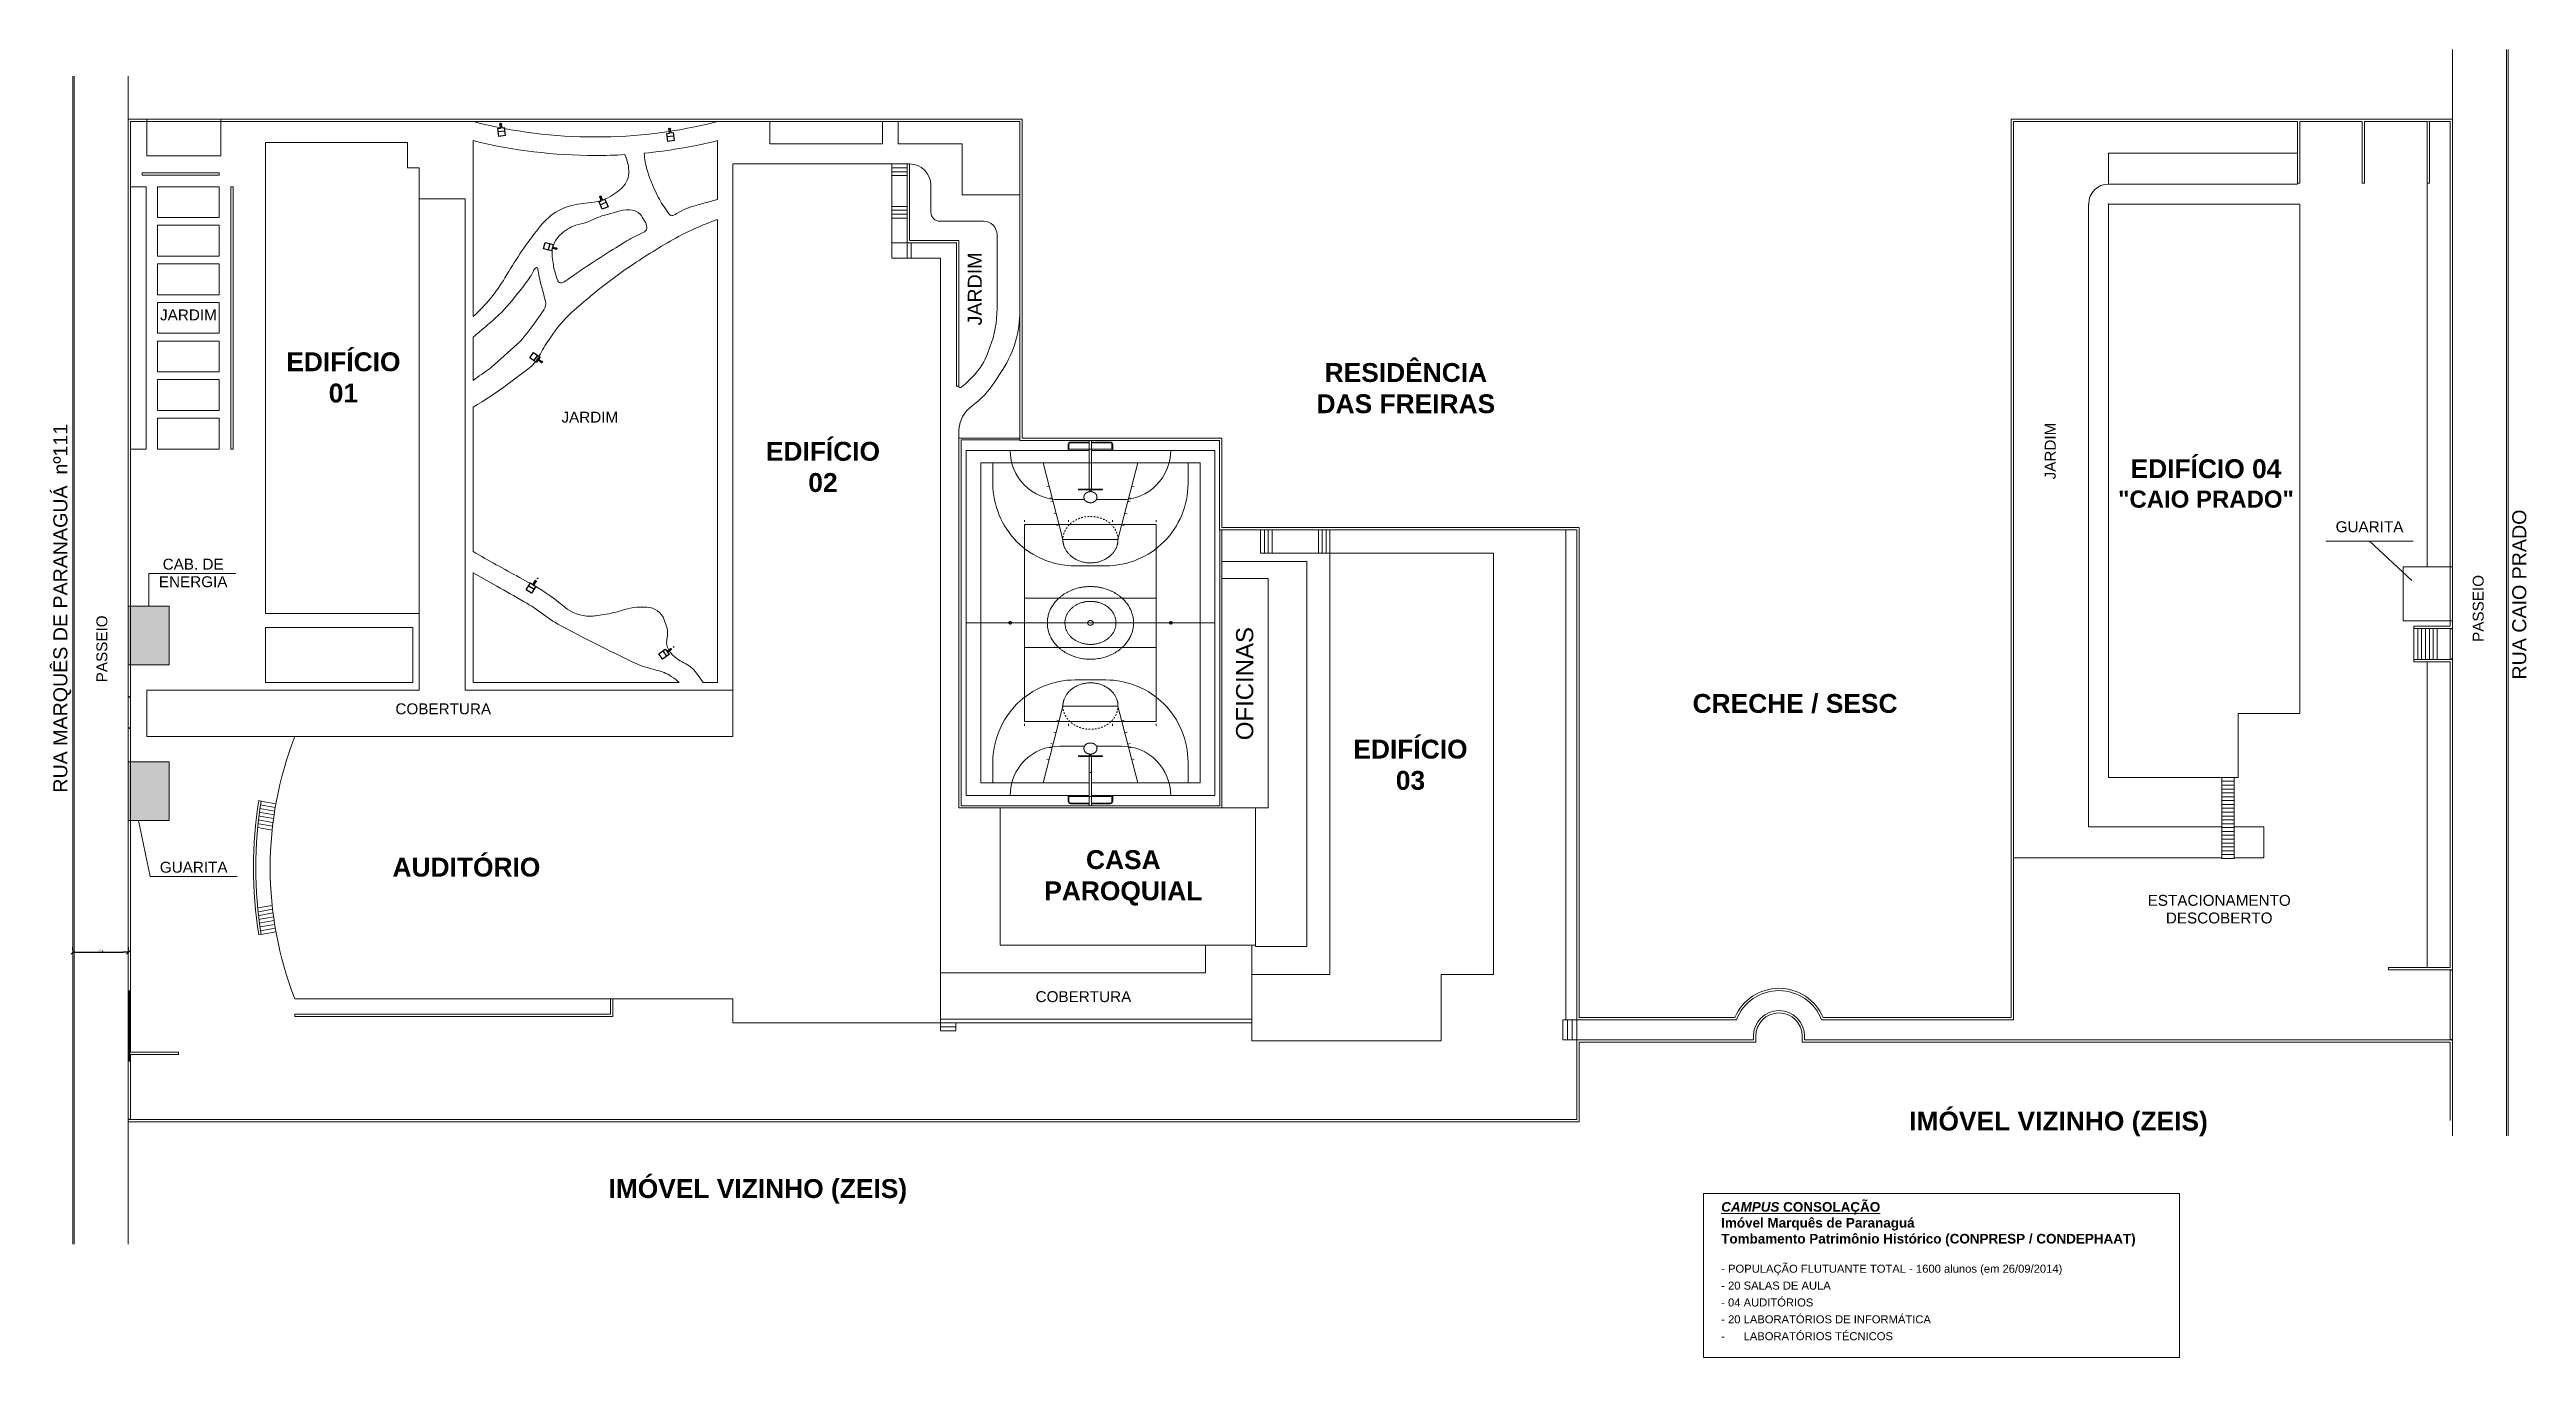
# Model space of a CAD drawing. Header units: metres. Extents: x 512 to 829, y -209 to 245.
# Drawn here: x 533.2 to 689.3, y -66.5 to 15.9 of the extents above; entities that cross this region are included whole.
import ezdxf

# ---------------------------------------------------------------- set-up
doc = ezdxf.new("R2010")
doc.units = ezdxf.units.M
doc.header["$LTSCALE"] = 0.508
doc.set_wipeout_variables(frame=1)
doc.header["$PDSIZE"] = -2
doc.linetypes.add('STYLE_16', pattern=[0.059055, 0.03937, -0.019685])
doc.layers.get('0').update_dxf_attribs({"lineweight": 15})
doc.layers.get('DEFPOINTS').update_dxf_attribs({"lineweight": 15})
for name, color, linetype, lineweight in [('Dimensões', 7, 'Continuous', 5), ('INDQUAD2', 1, 'Continuous', 15), ('INDQUAD3', 2, 'Continuous', 15), ('MUROB', 2, 'Continuous', 15), ('Nenhuma', 7, 'Continuous', 5), ('None', 7, 'Continuous', 5), ('NãoImprimir', 7, 'Continuous', 5), ('Peitoris', 2, 'Continuous', 5), ('ROTADEF', 253, 'Continuous', 15), ('Telhado-Princ', 7, 'Continuous', 5), ('TEXTOCARIMBO', 5, 'Continuous', 18)]:
    doc.layers.add(name, color=color, linetype=linetype, lineweight=lineweight)
doc.layers.add('EXTERN', color=7, linetype='Continuous')
doc.layers.add('EXTERN-I', color=251, linetype='Continuous')
doc.styles.add('Arial', font='arial.ttf')
doc.styles.add('Arial (bold italic)', font='arialbi.ttf')
doc.styles.add('Arial (bold)', font='arialbd.ttf')
doc.dimstyles.new('Arch', dxfattribs={"dimtxt": 0.12632, "dimasz": 0.3175, "dimexe": 0.3175, "dimexo": 0.15875, "dimgap": 0.001587, "dimtad": 1, "dimzin": 11, "dimtxsty": 'Arial', "dimblk": 'VW_SLASH', "dimcen": 0, "dimdle": 0.001587, "dimazin": 0, "dimtfac": 1, "dimtix": 1, "dimtmove": 0, "dimatfit": 0, "dimldrblk": 'VW_FILLEDARROW', "dimfxl": 1, "dimfrac": 2, "dimtolj": 1, "dimtzin": 11, "dimarcsym": 0})

msp = doc.modelspace()

# ---------------------------------------------------------------- texts
at = {"layer": 'Nenhuma', "attachment_point": 2}
for s, insert, char_height, line_spacing_factor, style in [('{\\C7;\\lRESIDÊNCIA\\PDAS FREIRAS}', (618.7032, -3.8497), 1.188618, 0.992596, 'Arial (bold)'), ('{\\C7;\\lEDIFÍCIO \\P02}', (581.9701, -8.8109), 1.188618, 0.992596, 'Arial (bold)'), ('{\\C7;\\lEDIFÍCIO 04\\P}{\\C7;\\H0.9091x;\\l"CAIO PRADO"}', (669.1229, -9.9096), 1.188618, 0.992596, 'Arial (bold)'), ('{\\C7;\\lGUARITA}', (679.4267, -13.8138), 0.68763, 0.96736, 'Arial'), ('{\\C7;\\lCRECHE / SESC}', (643.2286, -24.6926), 1.188618, 0.992596, 'Arial (bold)'), ('{\\C7;\\lAUDITÓRIO}', (559.5034, -35.0048), 1.188618, 0.992596, 'Arial (bold)'), ('{\\C7;\\lIMÓVEL VIZINHO (ZEIS)}', (659.8294, -50.9992), 1.188618, 0.992596, 'Arial (bold)'), ('{\\C7;\\lIMÓVEL VIZINHO (ZEIS)}', (577.8656, -55.2509), 1.188618, 0.992596, 'Arial (bold)')]:
    msp.add_mtext(s, dxfattribs=dict(at, insert=insert, char_height=char_height, line_spacing_factor=line_spacing_factor, style=style))
at = {"layer": 'Nenhuma', "attachment_point": 2, "rotation": 90, "line_spacing_factor": 0.96736, "style": 'Arial'}
for s, insert, char_height in [('{\\C7;\\lRUA MARQUÊS DE PARANAGUÁ  nº111}', (533.4736, -19.2891), 0.884096), ('{\\C7;\\lRUA CAIO PRADO}', (688.4215, -18.4298), 0.884096), ('{\\C7;\\lPASSEIO}', (685.9334, -19.3047), 0.68763)]:
    msp.add_mtext(s, dxfattribs=dict(at, insert=insert, char_height=char_height))
at = {"layer": 'TEXTOCARIMBO', "color": 7, "attachment_point": 1}
for s, insert, char_height, line_spacing_factor, style in [('{\\LCAMPUS}{\\fArial|b1|i0|c0|p0;\\L CONSOLAÇÃO}{\\fArial|b1|i0|c0|p0;\\l\\PImóvel Marquês de Paranaguá\\PTombamento Patrimônio Histórico (CONPRESP / CONDEPHAAT)}', (638.5739, -56.6943), 0.606337, 0.992596, 'Arial (bold italic)'), ('- POPULAÇÃO FLUTUANTE TOTAL - 1600 alunos (em 26/09/2014)\\P- 20 SALAS DE AULA \\P- 04 AUDITÓRIOS\\P- 20 LABORATÓRIOS DE INFORMÁTICA\\P-      LABORATÓRIOS TÉCNICOS', (638.5739, -60.6411), 0.505281, 1.261774, 'Arial')]:
    msp.add_mtext(s, dxfattribs=dict(at, insert=insert, char_height=char_height, line_spacing_factor=line_spacing_factor, style=style))

# ---------------------------------------------------------------- blocks, each defined once
blk = doc.blocks.new('Grupo-6796')
at = {"layer": 'INDQUAD2', "color": 8, "lineweight": 15}
for p, q in [((-94.3, 151.51), (-102.28, 151.51)), ((-95.25, 150.71), (-95.25, 129.96)), ((-105.03, 149.2), (-105.18, 149.17)), ((-104.83, 148.44), (-104.98, 148.42)), ((-104.77, 148.19), (-104.92, 148.17)), ((-99.94, 148.19), (-99.79, 148.17)), ((-99.87, 148.44), (-99.73, 148.42)), ((-99.68, 149.2), (-99.53, 149.17)), ((-106.62, 146.88), (-106.62, 147)), ((-104.58, 147.44), (-104.73, 147.41)), ((-104.38, 146.68), (-104.53, 146.65)), ((-103.78, 146.88), (-103.78, 147)), ((-100.93, 146.88), (-100.93, 147)), ((-100.33, 146.68), (-100.18, 146.65)), ((-100.13, 147.44), (-99.98, 147.41)), ((-98.09, 146.88), (-98.09, 147)), ((-106.62, 141.93), (-98.09, 141.93)), ((-106.62, 138.74), (-98.09, 138.74)), ((-106.62, 133.79), (-106.62, 133.67)), ((-104.38, 133.99), (-104.53, 134.02)), ((-103.78, 133.79), (-103.78, 133.67)), ((-100.93, 133.79), (-100.93, 133.67)), ((-100.33, 133.99), (-100.18, 134.02)), ((-98.09, 133.79), (-98.09, 133.67)), ((-104.83, 132.23), (-104.98, 132.25)), ((-104.77, 132.48), (-104.92, 132.51)), ((-104.58, 133.23), (-104.73, 133.26)), ((-100.13, 133.23), (-99.98, 133.26)), ((-99.94, 132.48), (-99.79, 132.51)), ((-99.87, 132.23), (-99.73, 132.25)), ((-105.03, 131.47), (-105.18, 131.5)), ((-99.68, 131.47), (-99.53, 131.5)), ((-95.25, 129.96), (-102.28, 129.96)), ((-94.3, 129.16), (-100.91, 129.16))]:
    blk.add_line(p, q, dxfattribs=at)
for points in [[(-103.8, 129.16), (-110.41, 129.16), (-110.41, 151.51), (-103.8, 151.51)], [(-102.43, 151.51), (-110.41, 151.51), (-110.41, 129.16), (-102.43, 129.16)], [(-102.28, 129.16), (-94.3, 129.16), (-94.3, 151.51)], [(-100.91, 151.51), (-94.3, 151.51), (-94.3, 129.16)], [(-102.43, 129.96), (-109.46, 129.96), (-109.46, 150.71), (-95.25, 150.71)], [(-105.42, 150.71), (-104.14, 145.73), (-100.57, 145.73), (-99.29, 150.71)], [(-110.41, 140.34), (-102.54, 140.34), (-94.3, 140.34)], [(-105.42, 129.96), (-104.14, 134.94), (-100.57, 134.94), (-99.29, 129.96)]]:
    blk.add_lwpolyline(points, dxfattribs=at)
at = {"layer": 'INDQUAD2', "color": 8, "lineweight": 15, "flags": 128}
for points in [[(-107.56, 151.51, 0.414214), (-104.37, 148.32), (-103.78, 148.32), (-102.74, 148.32)], [(-102.74, 148.32), (-103.78, 148.32), (-104.37, 148.32, -0.414214), (-107.56, 151.51)], [(-101.97, 148.32), (-100.93, 148.32), (-100.34, 148.32, 0.414214), (-97.15, 151.51)], [(-97.15, 151.51, -0.414214), (-100.34, 148.32), (-100.93, 148.32), (-101.97, 148.32)], [(-108.68, 150.71), (-108.68, 149.36, 0.414214), (-103.35, 144.03), (-102.35, 144.03), (-101.36, 144.03, 0.414214), (-96.03, 149.36), (-96.03, 150.71)], [(-96.03, 129.96), (-96.03, 131.31, 0.414214), (-101.36, 136.64), (-102.35, 136.64), (-103.35, 136.64, 0.414214), (-108.68, 131.31), (-108.68, 129.96)], [(-102.74, 132.35), (-103.78, 132.35), (-104.37, 132.35, 0.414214), (-107.56, 129.16)], [(-97.15, 129.16, 0.414214), (-100.34, 132.35), (-100.93, 132.35), (-101.97, 132.35)]]:
    blk.add_lwpolyline(points, format="xyb", dxfattribs=at)
at = {"layer": 'INDQUAD2', "color": 8, "lineweight": 15}
blk.add_lwpolyline([(-98.09, 146.72), (-98.09, 133.95), (-106.62, 133.95), (-106.62, 146.72)], close=True, dxfattribs=at)
at = {"layer": 'INDQUAD2', "color": 8, "linetype": 'STYLE_16', "lineweight": 15}
for points in [[(-100.57, 145.73), (-100.57, 146.13), (-101.05, 146.83), (-101.88, 147.23), (-102.83, 147.23), (-103.66, 146.83), (-104.14, 146.13), (-104.14, 145.73)], [(-104.14, 134.94), (-104.14, 134.54), (-103.66, 133.84), (-102.83, 133.44), (-101.88, 133.44), (-101.05, 133.84), (-100.57, 134.54), (-100.57, 134.94)]]:
    blk.add_open_spline(points, degree=2, dxfattribs=at)
at = {"layer": 'INDQUAD2', "color": 8, "lineweight": 15}
for points in [[(-104.14, 145.73), (-104.14, 145.32), (-103.66, 144.63), (-102.83, 144.22), (-101.88, 144.22), (-101.05, 144.63), (-100.57, 145.32), (-100.57, 145.73)], [(-102.35, 142.69), (-103.1, 142.69), (-104.4, 142.06), (-105.15, 140.97), (-105.15, 139.7), (-104.4, 138.61), (-103.1, 137.98), (-101.61, 137.98), (-100.31, 138.61), (-99.56, 139.7), (-99.56, 140.97), (-100.31, 142.06), (-101.61, 142.69), (-102.35, 142.69)], [(-102.35, 141.73), (-102.8, 141.73), (-103.57, 141.36), (-104.01, 140.71), (-104.01, 139.96), (-103.57, 139.31), (-102.8, 138.94), (-101.91, 138.94), (-101.14, 139.31), (-100.7, 139.96), (-100.7, 140.71), (-101.14, 141.36), (-101.91, 141.73), (-102.35, 141.73)], [(-107.56, 140.42), (-107.59, 140.42), (-107.63, 140.39), (-107.66, 140.36), (-107.66, 140.31), (-107.63, 140.28), (-107.59, 140.26), (-107.54, 140.26), (-107.5, 140.28), (-107.47, 140.31), (-107.47, 140.36), (-107.5, 140.39), (-107.54, 140.42), (-107.56, 140.42)], [(-102.35, 140.49), (-102.41, 140.49), (-102.49, 140.45), (-102.54, 140.38), (-102.54, 140.29), (-102.49, 140.22), (-102.41, 140.18), (-102.3, 140.18), (-102.22, 140.22), (-102.17, 140.29), (-102.17, 140.38), (-102.22, 140.45), (-102.3, 140.49), (-102.35, 140.49)], [(-97.15, 140.42), (-97.17, 140.42), (-97.21, 140.39), (-97.24, 140.36), (-97.24, 140.31), (-97.21, 140.28), (-97.17, 140.26), (-97.12, 140.26), (-97.08, 140.28), (-97.05, 140.31), (-97.05, 140.36), (-97.08, 140.39), (-97.12, 140.42), (-97.15, 140.42)], [(-100.57, 134.94), (-100.57, 135.35), (-101.05, 136.04), (-101.88, 136.45), (-102.83, 136.45), (-103.66, 136.04), (-104.14, 135.35), (-104.14, 134.94)]]:
    blk.add_open_spline(points, degree=2, dxfattribs=at)
at = {"layer": 'INDQUAD3', "color": 8, "lineweight": 15}
for p, q in [((-102.28, 151.59), (-102.43, 151.59)), ((-102.28, 151.59), (-102.43, 151.59)), ((-102.43, 148.96), (-102.38, 148.84)), ((-102.28, 148.96), (-102.33, 148.84)), ((-102.43, 131.71), (-102.38, 131.83)), ((-102.28, 131.71), (-102.33, 131.83)), ((-102.28, 130.64), (-102.43, 130.64)), ((-102.28, 129.08), (-102.43, 129.08))]:
    blk.add_line(p, q, dxfattribs=at)
at = {"layer": 'INDQUAD3', "color": 8, "lineweight": 15, "flags": 128}
for points in [[(-102.43, 152.05), (-103.61, 152.05), (-103.64, 152.05, 0.414214), (-103.8, 151.89), (-103.8, 151.59)], [(-102.43, 152.01), (-103.61, 152.01), (-103.63, 152.01, 0.414214), (-103.75, 151.89), (-103.75, 151.59)], [(-102.28, 152.05), (-101.1, 152.05), (-101.07, 152.05, -0.414214), (-100.91, 151.89), (-100.91, 151.59)], [(-102.28, 152.01), (-101.1, 152.01), (-101.08, 152.01, -0.414214), (-100.96, 151.89), (-100.96, 151.59)], [(-102.43, 128.62), (-103.61, 128.62), (-103.64, 128.62, -0.414214), (-103.8, 128.78), (-103.8, 129.08)], [(-102.43, 128.66), (-103.61, 128.66), (-103.63, 128.66, -0.414214), (-103.75, 128.78), (-103.75, 129.08)], [(-102.28, 128.62), (-101.1, 128.62), (-101.07, 128.62, 0.414214), (-100.91, 128.78), (-100.91, 129.08)], [(-102.28, 128.66), (-101.1, 128.66), (-101.08, 128.66, 0.414214), (-100.96, 128.78), (-100.96, 129.08)]]:
    blk.add_lwpolyline(points, format="xyb", dxfattribs=at)
at = {"layer": 'INDQUAD3', "color": 8, "lineweight": 15}
for points in [[(-102.43, 151.51), (-103.8, 151.51), (-103.8, 151.59), (-102.43, 151.59)], [(-102.43, 149), (-102.43, 152.18), (-102.28, 152.18), (-102.28, 149)], [(-102.28, 151.51), (-100.91, 151.51), (-100.91, 151.59), (-102.28, 151.59)], [(-102.43, 131.67), (-102.43, 128.49), (-102.28, 128.49), (-102.28, 131.67)], [(-102.43, 129.16), (-103.8, 129.16), (-103.8, 129.08), (-102.43, 129.08)], [(-102.28, 129.16), (-100.91, 129.16), (-100.91, 129.08), (-102.28, 129.08)]]:
    blk.add_lwpolyline(points, dxfattribs=at)
for points in [[(-103.14, 149), (-101.57, 149), (-101.57, 148.96), (-103.14, 148.96)], [(-103.14, 131.67), (-101.57, 131.67), (-101.57, 131.71), (-103.14, 131.71)]]:
    blk.add_lwpolyline(points, close=True, dxfattribs=at)
for points in [[(-102.35, 148.84), (-102.47, 148.84), (-102.67, 148.74), (-102.78, 148.57), (-102.78, 148.38), (-102.67, 148.22), (-102.47, 148.12), (-102.24, 148.12), (-102.04, 148.22), (-101.93, 148.38), (-101.93, 148.57), (-102.04, 148.74), (-102.24, 148.84), (-102.35, 148.84)], [(-102.35, 132.55), (-102.47, 132.55), (-102.67, 132.46), (-102.78, 132.29), (-102.78, 132.1), (-102.67, 131.93), (-102.47, 131.83), (-102.24, 131.83), (-102.04, 131.93), (-101.93, 132.1), (-101.93, 132.29), (-102.04, 132.46), (-102.24, 132.55), (-102.35, 132.55)]]:
    blk.add_open_spline(points, degree=2, dxfattribs=at)
at = {"layer": 'MUROB', "color": 8, "lineweight": 15}
for p, q in [((-93.97, 152.19), (-110.74, 152.19)), ((-110.74, 128.48), (-110.74, 152.19)), ((-93.97, 128.48), (-93.97, 152.19)), ((-93.97, 128.48), (-110.74, 128.48)), ((-93.83, 128.36), (-110.88, 128.36))]:
    blk.add_line(p, q, dxfattribs=at)
blk.add_lwpolyline([(-93.83, 128.36), (-93.83, 152.31), (-110.88, 152.31), (-110.88, 128.36)], close=True, dxfattribs=at)
blk = doc.blocks.new('Grupo-6797')
at = {"layer": 'None', "color": 7, "linetype": 'Continuous', "lineweight": 5}
for p, q in [((-156.17, 128.55), (-155.2, 128.38)), ((-156.13, 128.79), (-155.16, 128.62)), ((-156.43, 127.1), (-155.4, 126.91)), ((-156.39, 127.34), (-155.37, 127.16)), ((-156.34, 127.58), (-155.35, 127.4)), ((-156.3, 127.83), (-155.31, 127.65)), ((-156.26, 128.07), (-155.28, 127.89)), ((-156.21, 128.31), (-155.25, 128.14)), ((-156.43, 121.84), (-155.4, 122.03)), ((-156.39, 121.6), (-155.37, 121.78)), ((-156.34, 121.36), (-155.35, 121.54)), ((-156.3, 121.11), (-155.31, 121.29)), ((-156.26, 120.87), (-155.28, 121.05)), ((-156.21, 120.63), (-155.25, 120.8)), ((-156.17, 120.39), (-155.2, 120.56)), ((-156.13, 120.15), (-155.16, 120.32))]:
    blk.add_line(p, q, dxfattribs=at)
at = {"color": 7, "linetype": 'Continuous', "lineweight": 5}
blk.add_wipeout([(-156.27, 128.82), (-156.3, 128.68), (-156.32, 128.55), (-156.33, 128.41), (-156.35, 128.28), (-156.37, 128.14), (-156.39, 128.01), (-156.41, 127.87), (-156.42, 127.74), (-156.44, 127.6), (-156.45, 127.47), (-156.47, 127.33), (-156.48, 127.19), (-156.49, 127.06), (-156.5, 126.92), (-156.52, 126.79), (-156.53, 126.65), (-156.54, 126.51), (-156.55, 126.38), (-156.56, 126.24), (-156.56, 126.11), (-156.57, 125.97), (-156.58, 125.83), (-156.58, 125.7), (-156.59, 125.56), (-156.6, 125.42), (-156.6, 125.29), (-156.6, 125.15), (-156.61, 125.02), (-156.61, 124.88), (-156.61, 124.74), (-156.61, 124.61), (-156.61, 124.47), (-156.61, 124.33), (-156.61, 124.2), (-156.61, 124.06), (-156.61, 123.92), (-156.6, 123.79), (-156.6, 123.65), (-156.6, 123.52), (-156.59, 123.38), (-156.58, 123.24), (-156.58, 123.11), (-156.57, 122.97), (-156.56, 122.83), (-156.56, 122.7), (-156.55, 122.56), (-156.54, 122.43), (-156.53, 122.29), (-156.52, 122.15), (-156.5, 122.02), (-156.49, 121.88), (-156.48, 121.75), (-156.47, 121.61), (-156.45, 121.47), (-156.44, 121.34), (-156.42, 121.2), (-156.41, 121.07), (-156.39, 120.93), (-156.37, 120.8), (-156.35, 120.66), (-156.33, 120.53), (-156.32, 120.39), (-156.3, 120.26), (-156.27, 120.12), (-156.13, 120.15), (-156.15, 120.28), (-156.17, 120.41), (-156.19, 120.55), (-156.2, 120.68), (-156.22, 120.82), (-156.24, 120.95), (-156.26, 121.09), (-156.27, 121.22), (-156.29, 121.36), (-156.3, 121.49), (-156.32, 121.63), (-156.33, 121.76), (-156.34, 121.9), (-156.36, 122.03), (-156.37, 122.17), (-156.38, 122.3), (-156.39, 122.44), (-156.4, 122.57), (-156.41, 122.71), (-156.41, 122.84), (-156.42, 122.98), (-156.43, 123.11), (-156.44, 123.25), (-156.44, 123.39), (-156.45, 123.52), (-156.45, 123.66), (-156.45, 123.79), (-156.46, 123.93), (-156.46, 124.06), (-156.46, 124.2), (-156.46, 124.33), (-156.46, 124.47), (-156.46, 124.61), (-156.46, 124.74), (-156.46, 124.88), (-156.46, 125.01), (-156.45, 125.15), (-156.45, 125.28), (-156.45, 125.42), (-156.44, 125.56), (-156.44, 125.69), (-156.43, 125.83), (-156.42, 125.96), (-156.41, 126.1), (-156.41, 126.23), (-156.4, 126.37), (-156.39, 126.5), (-156.38, 126.64), (-156.37, 126.77), (-156.36, 126.91), (-156.34, 127.04), (-156.33, 127.18), (-156.32, 127.31), (-156.3, 127.45), (-156.29, 127.58), (-156.27, 127.72), (-156.26, 127.85), (-156.24, 127.99), (-156.22, 128.12), (-156.2, 128.26), (-156.19, 128.39), (-156.17, 128.53), (-156.15, 128.66), (-156.13, 128.79)], dxfattribs=at).dxf.layer = 'None'
at = {"layer": 'None', "color": 7, "linetype": 'Continuous', "lineweight": 18}
for p, q in [((-156.27, 128.82), (-156.13, 128.79)), ((-156.27, 120.12), (-156.13, 120.15))]:
    blk.add_line(p, q, dxfattribs=at)
for radius in [28.2, 28.05]:
    blk.add_arc((-128.41, 124.47), radius, 171.1317, 188.8683, dxfattribs=at)
blk = doc.blocks.new('Grupo-6798')
at = {"layer": 'None', "color": 7, "linetype": 'Continuous', "lineweight": 5}
for p, q in [((-0.995, 0.075), (-0.995, -0.075)), ((0.995, 0.075), (0.995, -0.075))]:
    blk.add_line(p, q, dxfattribs=at)
blk = doc.blocks.new('Grupo-6799')
at = {"color": 7, "linetype": 'Continuous', "lineweight": 5}
for points in [[(-0.995, 0.075), (-0.975, 0.075), (-0.975, -0.075), (-0.995, -0.075)], [(0.975, 0.075), (0.995, 0.075), (0.995, -0.075), (0.975, -0.075)]]:
    blk.add_wipeout(points, dxfattribs=at).dxf.layer = 'None'
at = {"layer": 'None', "color": 7, "linetype": 'Continuous', "lineweight": 5}
for points in [[(-0.995, 0.075), (-0.975, 0.075), (-0.975, -0.075), (-0.995, -0.075)], [(0.975, 0.075), (0.995, 0.075), (0.995, -0.075), (0.975, -0.075)]]:
    blk.add_lwpolyline(points, close=True, dxfattribs=at)
blk = doc.blocks.new('Grupo-6800')
at = {"layer": 'None', "color": 7}
blk.add_blockref('Grupo-6798', (0, 0), dxfattribs=at)
blk.add_blockref('Grupo-6799', (0, 0), dxfattribs=at)
at = {"layer": 'None', "color": 7, "linetype": 'Continuous', "lineweight": 5}
for p, q in [((-0.995, 0.075), (-0.975, 0.075)), ((-0.975, 0.075), (-0.975, -0.075)), ((0.995, 0.075), (0.975, 0.075)), ((0.975, 0.075), (0.975, -0.075)), ((-0.995, -0.075), (-0.975, -0.075)), ((0.995, -0.075), (0.975, -0.075))]:
    blk.add_line(p, q, dxfattribs=at)
blk = doc.blocks.new('Grupo-6801')
at = {"layer": 'None', "color": 7, "linetype": 'Continuous', "lineweight": 5}
for p, q in [((0.995, 0.075), (-0.995, 0.075)), ((0.995, -0.075), (-0.995, -0.075))]:
    blk.add_line(p, q, dxfattribs=at)
blk = doc.blocks.new('Door (2D)-271')
at = {"layer": 'None', "color": 7}
blk.add_blockref('Grupo-6800', (0, 0), dxfattribs=at)
at = {"layer": 'NãoImprimir', "color": 7, "linetype": 'Continuous', "lineweight": 5}
for p in [(-0.995, 0), (0.995, 0)]:
    blk.add_point(p, dxfattribs=at)
at = {"layer": 'Telhado-Princ', "color": 7}
blk.add_blockref('Grupo-6801', (0, 0), dxfattribs=at)
blk = doc.blocks.new('Grupo-6802')
at = {"layer": 'None', "color": 7, "linetype": 'Continuous', "lineweight": 5}
for p, q in [((-2.27, 0.075), (-2.27, -0.075)), ((2.27, 0.075), (2.27, -0.075))]:
    blk.add_line(p, q, dxfattribs=at)
blk = doc.blocks.new('Grupo-6803')
at = {"color": 7, "linetype": 'Continuous', "lineweight": 5}
for points in [[(-2.27, 0.075), (-2.25, 0.075), (-2.25, -0.075), (-2.27, -0.075)], [(2.25, 0.075), (2.27, 0.075), (2.27, -0.075), (2.25, -0.075)]]:
    blk.add_wipeout(points, dxfattribs=at).dxf.layer = 'None'
at = {"layer": 'None', "color": 7, "linetype": 'Continuous', "lineweight": 5}
for points in [[(-2.27, 0.075), (-2.25, 0.075), (-2.25, -0.075), (-2.27, -0.075)], [(2.25, 0.075), (2.27, 0.075), (2.27, -0.075), (2.25, -0.075)]]:
    blk.add_lwpolyline(points, close=True, dxfattribs=at)
blk = doc.blocks.new('Grupo-6804')
at = {"layer": 'None', "color": 7}
blk.add_blockref('Grupo-6802', (0, 0), dxfattribs=at)
blk.add_blockref('Grupo-6803', (0, 0), dxfattribs=at)
at = {"layer": 'None', "color": 7, "linetype": 'Continuous', "lineweight": 5}
for p, q in [((-2.27, 0.075), (-2.25, 0.075)), ((-2.25, 0.075), (-2.25, -0.075)), ((2.27, 0.075), (2.25, 0.075)), ((2.25, 0.075), (2.25, -0.075)), ((-2.27, -0.075), (-2.25, -0.075)), ((2.27, -0.075), (2.25, -0.075))]:
    blk.add_line(p, q, dxfattribs=at)
blk = doc.blocks.new('Grupo-6805')
at = {"layer": 'None', "color": 7, "linetype": 'Continuous', "lineweight": 5}
for p, q in [((2.27, 0.075), (-2.27, 0.075)), ((2.27, -0.075), (-2.27, -0.075))]:
    blk.add_line(p, q, dxfattribs=at)
blk = doc.blocks.new('Door (2D)-272')
at = {"layer": 'None', "color": 7}
blk.add_blockref('Grupo-6804', (0, 0), dxfattribs=at)
at = {"layer": 'NãoImprimir', "color": 7, "linetype": 'Continuous', "lineweight": 5}
for p in [(-2.27, 0), (2.27, 0)]:
    blk.add_point(p, dxfattribs=at)
at = {"layer": 'Telhado-Princ', "color": 7}
blk.add_blockref('Grupo-6805', (0, 0), dxfattribs=at)
blk = doc.blocks.new('Grupo-6806')
at = {"layer": 'None', "color": 7, "linetype": 'Continuous', "lineweight": 5}
for p, q in [((-2.1, 0.075), (-2.1, -0.075)), ((2.1, 0.075), (2.1, -0.075))]:
    blk.add_line(p, q, dxfattribs=at)
blk = doc.blocks.new('Grupo-6807')
at = {"color": 7, "linetype": 'Continuous', "lineweight": 5}
for points in [[(-2.1, 0.075), (-2.08, 0.075), (-2.08, -0.075), (-2.1, -0.075)], [(2.08, 0.075), (2.1, 0.075), (2.1, -0.075), (2.08, -0.075)]]:
    blk.add_wipeout(points, dxfattribs=at).dxf.layer = 'None'
at = {"layer": 'None', "color": 7, "linetype": 'Continuous', "lineweight": 5}
for points in [[(-2.1, 0.075), (-2.08, 0.075), (-2.08, -0.075), (-2.1, -0.075)], [(2.08, 0.075), (2.1, 0.075), (2.1, -0.075), (2.08, -0.075)]]:
    blk.add_lwpolyline(points, close=True, dxfattribs=at)
blk = doc.blocks.new('Grupo-6808')
at = {"layer": 'None', "color": 7}
blk.add_blockref('Grupo-6806', (0, 0), dxfattribs=at)
blk.add_blockref('Grupo-6807', (0, 0), dxfattribs=at)
at = {"layer": 'None', "color": 7, "linetype": 'Continuous', "lineweight": 5}
for p, q in [((-2.1, 0.075), (-2.08, 0.075)), ((-2.08, 0.075), (-2.08, -0.075)), ((2.1, 0.075), (2.08, 0.075)), ((2.08, 0.075), (2.08, -0.075)), ((-2.1, -0.075), (-2.08, -0.075)), ((2.1, -0.075), (2.08, -0.075))]:
    blk.add_line(p, q, dxfattribs=at)
blk = doc.blocks.new('Grupo-6809')
at = {"color": 7, "linetype": 'Continuous', "lineweight": 5}
blk.add_wipeout([(-5.824, 0.0175), (-1.664, 0.0175), (-1.664, -0.0175), (-5.824, -0.0175)], dxfattribs=at).dxf.layer = 'None'
at = {"layer": 'None', "color": 7, "linetype": 'Continuous', "lineweight": 5}
blk.add_lwpolyline([(-5.824, 0.0175), (-1.664, 0.0175), (-1.664, -0.0175), (-5.824, -0.0175)], close=True, dxfattribs=at)
blk = doc.blocks.new('Grupo-6810')
at = {"layer": 'None', "color": 7, "linetype": 'Continuous', "lineweight": 5}
for p, q in [((2.1, 0.075), (-2.1, 0.075)), ((2.1, -0.075), (-2.1, -0.075))]:
    blk.add_line(p, q, dxfattribs=at)
blk = doc.blocks.new('Door (2D)-273')
at = {"layer": 'None', "color": 7}
blk.add_blockref('Grupo-6808', (0, 0), dxfattribs=at)
at = {"layer": 'NãoImprimir', "color": 7, "linetype": 'Continuous', "lineweight": 5}
for p in [(-2.1, 0), (2.1, 0)]:
    blk.add_point(p, dxfattribs=at)
at = {"color": 7, "linetype": 'Continuous', "lineweight": 5}
blk.add_wipeout([(-6.24, 0.0302), (-2.08, 0.0302), (-2.08, -0.0302), (-6.24, -0.0302)], dxfattribs=at).dxf.layer = 'None'
at = {"layer": 'None', "color": 7, "linetype": 'Continuous', "lineweight": 5}
blk.add_lwpolyline([(-2.1, 0.075), (-2.08, 0.075), (-2.08, 0.0302), (-6.24, 0.0302), (-6.24, -0.0302), (-2.08, -0.0302), (-2.08, -0.075), (-2.1, -0.075)], dxfattribs=at)
at = {"layer": 'Peitoris', "color": 7}
blk.add_blockref('Grupo-6809', (0, 0), dxfattribs=at)
at = {"layer": 'Telhado-Princ', "color": 7}
blk.add_blockref('Grupo-6810', (0, 0), dxfattribs=at)
blk = doc.blocks.new('Grupo-6811')
at = {"layer": 'None', "color": 7, "linetype": 'Continuous', "lineweight": 5}
for p, q in [((-1.02, 0.075), (-1.02, -0.075)), ((1.02, 0.075), (1.02, -0.075))]:
    blk.add_line(p, q, dxfattribs=at)
blk = doc.blocks.new('Grupo-6812')
at = {"color": 7, "linetype": 'Continuous', "lineweight": 5}
for points in [[(-1.02, 0.075), (-1, 0.075), (-1, -0.075), (-1.02, -0.075)], [(1, 0.075), (1.02, 0.075), (1.02, -0.075), (1, -0.075)]]:
    blk.add_wipeout(points, dxfattribs=at).dxf.layer = 'None'
at = {"layer": 'None', "color": 7, "linetype": 'Continuous', "lineweight": 5}
for points in [[(-1.02, 0.075), (-1, 0.075), (-1, -0.075), (-1.02, -0.075)], [(1, 0.075), (1.02, 0.075), (1.02, -0.075), (1, -0.075)]]:
    blk.add_lwpolyline(points, close=True, dxfattribs=at)
blk = doc.blocks.new('Grupo-6813')
at = {"layer": 'None', "color": 7}
blk.add_blockref('Grupo-6811', (0, 0), dxfattribs=at)
blk.add_blockref('Grupo-6812', (0, 0), dxfattribs=at)
at = {"layer": 'None', "color": 7, "linetype": 'Continuous', "lineweight": 5}
for p, q in [((-1.02, 0.075), (-1, 0.075)), ((-1, 0.075), (-1, -0.075)), ((1.02, 0.075), (1, 0.075)), ((1, 0.075), (1, -0.075)), ((-1.02, -0.075), (-1, -0.075)), ((1.02, -0.075), (1, -0.075))]:
    blk.add_line(p, q, dxfattribs=at)
blk = doc.blocks.new('Grupo-6814')
at = {"layer": 'None', "color": 7, "linetype": 'Continuous', "lineweight": 5}
for p, q in [((1.02, 0.075), (-1.02, 0.075)), ((1.02, -0.075), (-1.02, -0.075))]:
    blk.add_line(p, q, dxfattribs=at)
blk = doc.blocks.new('Door (2D)-274')
at = {"layer": 'None', "color": 7}
blk.add_blockref('Grupo-6813', (0, 0), dxfattribs=at)
at = {"layer": 'NãoImprimir', "color": 7, "linetype": 'Continuous', "lineweight": 5}
for p in [(-1.02, 0), (1.02, 0)]:
    blk.add_point(p, dxfattribs=at)
at = {"layer": 'Telhado-Princ', "color": 7}
blk.add_blockref('Grupo-6814', (0, 0), dxfattribs=at)
blk = doc.blocks.new('Grupo-6815')
at = {"layer": 'None', "color": 8, "linetype": 'Continuous', "lineweight": 5}
for p, q in [((-168.33, 175.77), (-168.33, 100.07)), ((-168.23, 175.77), (-168.23, 100.07)), ((-164.73, 175.77), (-164.73, 100.07))]:
    blk.add_line(p, q, dxfattribs=at)
blk = doc.blocks.new('Grupo-6816')
at = {"layer": 'None', "color": 8, "linetype": 'Continuous', "lineweight": 5}
for p, q in [((-14.06, 107.09), (-14.06, 177.49)), ((-10.56, 107.09), (-10.56, 177.49)), ((-10.46, 107.09), (-10.46, 177.49))]:
    blk.add_line(p, q, dxfattribs=at)
blk = doc.blocks.new('VW_SLASH')
at = {"color": 0, "linetype": 'ByBlock', "lineweight": -2}
blk.add_line((0, 0), (-1, 0), dxfattribs=at)
at = {"layer": 'None', "color": 0, "linetype": 'Continuous', "lineweight": 20}
blk.add_lwpolyline([(0.35, 0.35), (-0.35, -0.35)], dxfattribs=at)
blk = doc.blocks.new('*D7282')
at = {"layer": 'DEFPOINTS', "color": 0, "linetype": 'Continuous', "transparency": 16777216}
for p in [(534.7, -40.96), (538.2, -40.96), (538.2, -40.96)]:
    blk.add_point(p, dxfattribs=at)
at = {"layer": 'Dimensões', "color": 0, "linetype": 'Continuous', "lineweight": -2, "transparency": 16777216}
for p, q in [((534.7, -40.8), (534.7, -40.64)), ((535.01, -40.96), (537.88, -40.96)), ((538.2, -40.8), (538.2, -40.64))]:
    blk.add_line(p, q, dxfattribs=at)
at = {"layer": 'Dimensões', "color": 0, "linetype": 'Continuous', "lineweight": -2, "transparency": 16777216, "xscale": 0.3175, "yscale": 0.3175, "zscale": 0.3175, "rotation": 180}
blk.add_blockref('VW_SLASH', (534.7, -40.96), dxfattribs=at)
at = {"layer": 'Dimensões', "color": 0, "linetype": 'Continuous', "lineweight": -2, "transparency": 16777216, "xscale": 0.3175, "yscale": 0.3175, "zscale": 0.3175}
blk.add_blockref('VW_SLASH', (538.2, -40.96), dxfattribs=at)
at = {"layer": 'Dimensões', "color": 0, "linetype": 'Continuous', "lineweight": 5, "transparency": 16777216, "insert": (536.45, -40.88), "char_height": 0.126, "attachment_point": 5, "style": 'Arial'}
blk.add_mtext('\\A1;15,4', dxfattribs=at)
blk = doc.blocks.new('VW_FILLEDARROW')
at = {"layer": 'None', "linetype": 'Continuous', "lineweight": 0}
blk.add_hatch(color=255, dxfattribs=at).paths.add_polyline_path([(-1, 0.27), (0, 0), (-1, -0.27)])
at = {"layer": 'None', "color": 0, "linetype": 'Continuous', "lineweight": 5}
blk.add_lwpolyline([(-1, 0.27), (0, 0), (-1, -0.27)], close=True, dxfattribs=at)

# ---------------------------------------------------------------- hatches: boundary and pattern name
at = {"layer": 'None', "linetype": 'Continuous', "lineweight": 0}
msp.add_hatch(color=255, dxfattribs=at).paths.add_polyline_path([(662.9688, 6.1634), (662.9975, 6.1634), (662.989, 6.1733)])

# ---------------------------------------------------------------- linework, layer by layer
at = {"layer": 'EXTERN', "color": 240, "true_color": 0xed1f24}
msp.add_line((572.1552, 10.422), (572.5624, 10.4698), dxfattribs=at)
at = {"layer": 'None', "color": 7, "linetype": 'Continuous', "lineweight": 5}
for p, q in [((676.6831, -15.057), (682.1703, -15.057)), ((679.4267, -15.057), (682.0999, -17.5549))]:
    msp.add_line(p, q, dxfattribs=at)
at = {"layer": 'None', "color": 7, "linetype": 'Continuous', "lineweight": 5, "flags": 128}
msp.add_lwpolyline([(559.921, 11.3639, 0.06284235), (567.6246, 10.3919, 0.06284235), (575.3282, 11.3639, 0.06284235)], format="xyb", dxfattribs=at)
msp.add_lwpolyline([(657.0009, -35.0035), (672.7584, -35.0035), (672.7584, -33.0593), (661.7154, -33.0593), (661.7154, 6.1634), (661.7352, 6.1634, -0.00197294), (661.7352, 6.1733, -0.41190401), (662.9791, 7.4271), (662.9791, 9.3712), (674.8869, 9.3712), (674.8869, 11.3639), (657.0009, 11.3639)], format="xyb", close=True, dxfattribs=at)
at = {"layer": 'None', "color": 7, "linetype": 'Continuous', "lineweight": 5}
for points in [[(539.3133, 7.2618), (538.3412, 7.2618), (538.3412, -9.2632), (539.3133, -9.2632)], [(662.9688, 6.1634), (662.9975, 6.1634), (662.989, 6.1733)], [(683.0522, -21.5404), (684.5103, -21.5404), (684.5103, -41.9245), (683.0522, -41.9245)], [(637.464, -56.1579), (667.464, -56.1579), (667.464, -66.4827), (637.464, -66.4827)]]:
    msp.add_lwpolyline(points, close=True, dxfattribs=at)
at = {"layer": 'ROTADEF', "color": 7, "linetype": 'Continuous', "lineweight": 18}
for points in [[(585.7293, 9.9544), (585.7293, 11.5097), (578.6332, 11.5097), (578.6332, 9.9544)], [(590.7354, 9.9544), (590.7354, 6.7466), (594.5264, 6.7466), (594.5264, 11.5097), (586.7013, 11.5097), (586.7013, 9.9544)], [(662.9791, -29.9487), (671.1444, -29.9487), (671.1444, -25.9147), (675.0327, -25.9147), (675.0327, 6.1634), (662.9791, 6.1634)], [(607.1147, -17.4189), (607.1147, -31.854), (610.0308, -31.854), (610.0308, -17.4189)]]:
    msp.add_lwpolyline(points, close=True, dxfattribs=at)

# ---------------------------------------------------------------- block references
at = {"layer": 'None', "color": 8, "xscale": 0.9720625442595413, "yscale": 0.9720625442595413, "zscale": 0.9720625442595413}
msp.add_blockref('Grupo-6796', (698.3231, -156.6281), dxfattribs=at)
at = {"layer": 'None', "color": 7, "xscale": 0.9720625442595413, "yscale": 0.9720625442595413, "zscale": 0.9720625442595413}
msp.add_blockref('Grupo-6797', (698.3231, -156.6281), dxfattribs=at)

msp.set_redraw_order([(e.dxf.handle, doc.entitydb.next_handle()) for e in msp.query("TEXT MTEXT ATTDEF DIMENSION ARC_DIMENSION")])  # texts and dimensions are drawn at this point

# ---------------------------------------------------------------- wipeouts: each hides what was drawn before it
for points in [[(540.1858, -36.1891), (544.4536, -36.1891), (544.4536, -35.0849), (540.1858, -35.0849)], [(665.4491, -39.3809), (674.4649, -39.3809), (674.4649, -37.1725), (665.4491, -37.1725)]]:
    msp.add_wipeout(points).dxf.layer = 'Nenhuma'
at = {"color": 7, "linetype": 'Continuous', "lineweight": 5}
for points in [[(538.3412, -47.407), (538.1954, -47.407), (538.1954, -26.8479), (538.3412, -26.8479)], [(608.9907, -45.1712), (608.9907, -40.5053), (606.0745, -40.5053), (606.0745, -42.255), (589.3745, -42.255), (589.3745, -45.1712)], [(684.5103, -46.4835), (684.6561, -46.4835), (684.6561, -51.5625), (684.5103, -51.5625)], [(538.3412, -51.4896), (538.1954, -51.6355), (538.1954, -51.4896)]]:
    msp.add_wipeout(points, dxfattribs=at).dxf.layer = 'None'

# ---------------------------------------------------------------- next in the draw order: hatches: boundary and pattern name
at = {"layer": 'ROTADEF', "linetype": 'Continuous', "lineweight": 0}
msp.add_hatch(color=255, dxfattribs=at).paths.add_polyline_path([(538.1954, -28.9767), (538.1954, -32.6705), (540.7714, -32.6705), (540.7714, -28.9767)])

# ---------------------------------------------------------------- next in the draw order: linework, layer by layer
at = {"layer": 'None', "color": 7, "linetype": 'Continuous', "lineweight": 18}
for p, q in [((538.1954, -47.407), (538.1954, -26.8479)), ((538.3412, -47.2612), (538.3412, -26.8479)), ((684.5103, -46.6293), (684.5103, -51.5625)), ((684.6561, -46.4835), (684.6561, -51.5625)), ((538.1954, -51.6355), (538.1954, -51.4896))]:
    msp.add_line(p, q, dxfattribs=at)
at = {"layer": 'None', "color": 7, "linetype": 'Continuous', "lineweight": 5}
for p, q in [((539.5761, -36.1891), (538.8394, -32.6705)), ((545.0633, -36.1891), (539.5761, -36.1891)), ((590.3466, -45.4143), (608.9907, -45.4143))]:
    msp.add_line(p, q, dxfattribs=at)
for points in [[(610.0308, -31.854), (609.2337, -31.854), (609.2337, -40.6025), (612.461, -40.6025), (612.461, -16.3496), (607.1147, -16.3496), (607.1147, -17.4189), (610.0308, -17.4189)], [(608.9907, -45.1712), (608.9907, -40.5053), (606.0745, -40.5053), (606.0745, -42.255), (589.3745, -42.255), (589.3745, -45.1712)]]:
    msp.add_lwpolyline(points, close=True, dxfattribs=at)
at = {"layer": 'ROTADEF', "color": 7, "linetype": 'Continuous', "lineweight": 18}
for points in [[(608.9907, -42.3523), (608.9907, -46.5321), (620.9179, -46.5321), (620.9179, -42.3523), (624.223, -42.3523), (624.223, -15.8149), (613.9191, -15.8149), (613.9191, -42.3523)], [(538.1954, -28.9767), (538.1954, -32.6705), (540.7714, -32.6705), (540.7714, -28.9767)], [(593.1461, -31.854), (593.1461, -40.5053), (609.2337, -40.5053), (609.2337, -31.854)]]:
    msp.add_lwpolyline(points, close=True, dxfattribs=at)

# ---------------------------------------------------------------- next in the draw order: texts
at = {"layer": 'Nenhuma', "char_height": 0.68763, "attachment_point": 2, "line_spacing_factor": 0.96736, "style": 'Arial'}
for s, insert in [('{\\C7;\\lGUARITA}', (542.3197, -35.2615)), ('{\\C7;\\lESTACIONAMENTO\\PDESCOBERTO}', (669.957, -37.349))]:
    msp.add_mtext(s, dxfattribs=dict(at, insert=insert))

# ---------------------------------------------------------------- next in the draw order: dimensions: what is measured, and where the dimension line sits
at = {"layer": 'Dimensões', "color": 7, "linetype": 'Continuous', "lineweight": 5}
dim = msp.add_linear_dim(base=(538.1954, -40.9573), p1=(534.696, -40.9573), p2=(538.1954, -40.9573), dimstyle='Arch', override={"dimgap": 0, "dimdec": 2, "dimlfac": 4.4, "dimpost": '<>', "dimtxsty": 'Arial'}, dxfattribs=at)
dim.commit()
dim.dimension.update_dxf_attribs({"geometry": '*D7282', "text_midpoint": (536.4457, -40.8814)})

# ---------------------------------------------------------------- next in the draw order: wipeouts: each hides what was drawn before it
msp.add_wipeout([(659.8938, -11.1766), (659.8938, -7.6026), (658.7896, -7.6026), (658.7896, -11.1766)]).dxf.layer = 'Nenhuma'
at = {"color": 7, "linetype": 'Continuous', "lineweight": 5}
for points in [[(538.3412, -24.8649), (538.1954, -24.8649), (538.1954, 11.5097), (538.3412, 11.3639)], [(657.0009, 11.3639), (656.8551, 11.5097), (684.6561, 11.5097), (684.5103, 11.3639)], [(576.3003, -24.4566), (559.435, -24.4566), (559.435, 6.5036), (556.5188, 6.5036), (556.5188, -24.4566), (539.3619, -24.4566), (539.3619, -27.3728), (576.3003, -27.3728)], [(683.684, -20.5683), (684.6561, -20.5683), (684.6561, -22.5125), (683.684, -22.5125)], [(670.1237, -30.1918), (670.1237, -29.9487), (670.9014, -29.9487), (670.9014, -30.1918)]]:
    msp.add_wipeout(points, dxfattribs=at).dxf.layer = 'None'

# ---------------------------------------------------------------- next in the draw order: hatches: boundary and pattern name
at = {"layer": 'ROTADEF', "linetype": 'Continuous', "lineweight": 0}
msp.add_hatch(color=255, dxfattribs=at).paths.add_polyline_path([(538.1954, -19.1588), (538.1954, -22.8527), (540.7714, -22.8527), (540.7714, -19.1588)])

# ---------------------------------------------------------------- next in the draw order: linework, layer by layer
at = {"layer": 'EXTERN', "color": 240, "true_color": 0xed1f24}
for p, q in [((567.939, 6.1223), (568.3155, 6.2847)), ((564.77, 3.6729), (564.6649, 3.2766)), ((563.9848, -3.3565), (563.7524, -3.6943)), ((563.4326, -17.87), (563.7784, -18.0903))]:
    msp.add_line(p, q, dxfattribs=at)
for points in [[(568.0848, 6.403), (568.2363, 6.4683), (568.4383, 6), (568.0618, 5.8377), (567.8598, 6.306), (568.0114, 6.3713), (567.9243, 6.5733, -2), (567.9977, 6.605)], [(564.9005, 3.3848), (564.8582, 3.2253), (564.3653, 3.3561), (564.4704, 3.7524), (564.9634, 3.6216), (564.921, 3.4621), (565.1337, 3.4057, -2), (565.1132, 3.3283)], [(564.0107, -3.6717), (563.9171, -3.8076), (563.497, -3.5185), (563.7294, -3.1808), (564.1496, -3.4699), (564.056, -3.6058), (564.2373, -3.7305, -2), (564.1919, -3.7964)], [(563.7467, -17.833), (563.8859, -17.9216), (563.6118, -18.3517), (563.266, -18.1314), (563.5401, -17.7013), (563.6793, -17.79), (563.7975, -17.6044, -2), (563.865, -17.6474)], [(572.1785, -22.0628), (572.2735, -22.1977), (571.8566, -22.4915), (571.6205, -22.1563), (572.0374, -21.8626), (572.1324, -21.9974), (572.3123, -21.8707, -2), (572.3583, -21.9361)]]:
    msp.add_lwpolyline(points, format="xyb", close=True, dxfattribs=at)
for points in [[(563.6793, -17.79), (563.7467, -17.833)], [(563.948, -17.3683), (564.0154, -17.4113)]]:
    msp.add_lwpolyline(points, dxfattribs=at)
for start, end in [(184.362028, 290.622233), (4.362028, 110.622233)]:
    msp.add_arc((563.8474, -17.6006), 0.05, start, end, dxfattribs=at)
at = {"layer": 'EXTERN-I', "color": 240, "true_color": 0xed1f24}
msp.add_line((571.8739, -21.9777), (572.11, -22.3129), dxfattribs=at)
for points in [[(572.5412, -21.7095), (572.5872, -21.7749)], [(572.1324, -21.9974), (572.1785, -22.0628)]]:
    msp.add_lwpolyline(points, dxfattribs=at)
for start, end in [(342.033836, 88.294041), (162.033836, 268.294041)]:
    msp.add_arc((572.3598, -21.8862), 0.05, start, end, dxfattribs=at)
at = {"layer": 'None', "color": 7, "linetype": 'Continuous', "lineweight": 18}
for p, q in [((538.1954, -24.8649), (538.1954, 11.5097)), ((538.3412, -24.8649), (538.3412, 11.3639)), ((656.8551, 11.5097), (684.6561, 11.5097)), ((657.0009, 11.3639), (674.8869, 11.3639)), ((675.0327, 11.3639), (678.9695, 11.3639)), ((679.1153, 11.3639), (683.0522, 11.3639)), ((683.198, 11.3639), (684.5103, 11.3639))]:
    msp.add_line(p, q, dxfattribs=at)
at = {"layer": 'None', "color": 7, "linetype": 'Continuous', "lineweight": 5, "flags": 128}
for points in [[(559.921, 10.1611), (559.921, -0.9163, 0.07809715), (561.9335, 1.5218), (561.9335, 1.5218), (562.0557, 1.7282, -0.03353928), (564.0478, 4.6324), (564.1719, 4.7896, -0.20103571), (566.6966, 6.1877), (567.3387, 6.2579, 0.13713528), (568.981, 6.9167), (569.189, 7.0762, 0.22353896), (569.7343, 8.1318, 0.12869321), (569.4791, 9.2789), (569.4791, 9.2789, -0.01441692), (567.6246, 9.2254, -0.06051213), (559.921, 10.1611)], [(573.7635, 6.0176), (573.7635, 6.0176, -0.00176619), (574.6393, 6.2672), (574.6393, 6.2672), (575.3282, 6.461), (575.3282, 10.1611, -0.03645516), (570.7089, 9.3735), (570.7089, 9.3735), (570.7089, 9.3734, 0.05767056), (570.8959, 8.3019), (570.8959, 8.3019, 0.03567439), (571.28, 7.2795), (571.4704, 6.8652, 0.04400652), (572.043, 5.862), (572.257, 5.5536, 0.24582754), (572.455, 5.45, 0.11104666), (572.5582, 5.4732, 0.01829574), (572.9207, 5.6615), (573.0345, 5.726, -0.0586463), (573.6481, 5.9842)], [(562.1279, -5.1611, -0.02596214), (559.921, -6.6292), (559.921, -15.727), (559.921, -15.727, 0.0048091), (562.857, -17.3576), (562.857, -17.3576), (563.4205, -17.6635), (563.4205, -17.6635, -0.04878658), (565.5545, -19.1073), (565.6804, -19.2118, 0.17483298), (567.2895, -19.7921, 0.03777178), (567.6687, -19.7634), (568.1559, -19.6893, 0.03969273), (569.3941, -19.3989, -0.07758082), (570.5326, -19.2212, -0.00714104), (570.6393, -19.2227), (570.8808, -19.2296, -0.31238945), (571.9701, -20.0308), (572.0917, -20.3846, -0.13831327), (572.1402, -21.2458, 0.05472176), (572.1183, -21.4451, 0.17395454), (572.3278, -22.0292), (572.3846, -22.0981, 0.11526089), (573.2095, -22.7282, -0.13347198), (574.0039, -23.3816), (574.4219, -23.9706), (575.3282, -23.9706), (575.3282, 5.1866, 0.04648403), (572.529, 3.9276), (572.529, 3.9276), (572.529, 3.9276, 0.02112844), (569.6878, 2.155), (569.6878, 2.155), (569.6857, 2.1536, 0.0275117), (567.0278, 0.1117), (566.3122, -0.5034, 0.06500465), (564.9469, -2.0262), (564.6895, -2.4017, 0.0296488), (564.0964, -3.3871, -0.11281728), (563.3666, -4.241)], [(570.8765, 4.7053, 0.11244373), (570.7553, 5.0665), (570.5824, 5.3501, 0.2106695), (569.9725, 5.7746, 0.11716749), (569.183, 5.7425), (568.2287, 5.4745, 0.04476397), (567.484, 5.1913, -0.05199674), (566.7363, 4.9193), (566.5411, 4.8705, 0.12822736), (565.5201, 4.3127), (565.3795, 4.1804, 0.24407794), (564.9134, 2.8498), (564.9854, 2.346, 0.05427159), (565.1899, 1.5461), (565.2715, 1.3286, 0.39610356), (565.5107, 1.2107, 0.0826161), (565.8339, 1.3714), (566.1426, 1.5947, -0.01103141), (567.0704, 2.2352), (567.3674, 2.4307, -0.00715114), (568.9174, 3.4194), (569.3774, 3.7037, -0.0243702), (570.3808, 4.2581), (570.7205, 4.4248, 0.31328322)], [(559.921, -2.2244), (559.921, -4.9461), (560.0623, -4.8452), (560.0623, -4.8452, 0.00344332), (561.0779, -4.1092), (561.0779, -4.1092), (562.8887, -2.4836), (563.0322, -2.3145, 0.0249713), (564.0721, -0.957), (564.0721, -0.957), (564.3874, -0.4997, 0.21542464), (564.4852, 0.0394, 0.0053184), (564.3332, 0.621), (564.2296, 1.001), (564.2296, 1.001, -0.02528123), (564.0526, 1.8085), (564.0048, 2.0958, 0.36662936), (563.9265, 2.1621, 0.14806874), (563.8825, 2.1488, 0.14548917), (563.7321, 1.968), (563.7075, 1.9106, -0.05249092), (563.5279, 1.5893), (563.343, 1.3274, -0.01776851), (562.7312, 0.5229), (562.3834, 0.0978, -0.04608569), (560.9615, -1.3458), (560.8164, -1.4682, 0.00024825), (559.921, -2.2244)], [(559.921, -23.9706), (572.9098, -23.9706, 0.04742589), (572.4153, -23.5841, 0.08334484), (571.4711, -23.1824), (571.2548, -23.1303, -0.0557966), (569.8667, -22.6276), (569.1979, -22.2971, -0.00319692), (566.5369, -20.9611), (565.7424, -20.5557, -0.04436581), (564.5163, -19.7863, 0.0298011), (563.3104, -18.9799), (563.1045, -18.8592), (563.1045, -18.8592, 0.00533581), (561.4286, -17.9014), (561.4286, -17.9014), (559.921, -17.0609)]]:
    msp.add_lwpolyline(points, format="xyb", close=True, dxfattribs=at)
at = {"layer": 'None', "color": 7, "linetype": 'Continuous', "lineweight": 5}
for points in [[(576.3003, -24.4566), (559.435, -24.4566), (559.435, 6.5036), (556.5188, 6.5036), (556.5188, -24.4566), (539.3619, -24.4566), (539.3619, -27.3728), (576.3003, -27.3728)], [(543.9306, 7.2618), (540.0423, 7.2618), (540.0423, 5.3177), (543.9306, 5.3177)], [(543.9306, 4.8317), (540.0423, 4.8317), (540.0423, 2.8875), (543.9306, 2.8875)], [(543.9306, 2.4015), (540.0423, 2.4015), (540.0423, 0.4574), (543.9306, 0.4574)], [(543.9306, -0.0287), (540.0423, -0.0287), (540.0423, -1.9728), (543.9306, -1.9728)], [(543.9306, -2.4588), (540.0423, -2.4588), (540.0423, -4.4029), (543.9306, -4.4029)], [(543.9306, -4.889), (540.0423, -4.889), (540.0423, -6.8331), (543.9306, -6.8331)], [(543.9306, -7.3191), (540.0423, -7.3191), (540.0423, -9.2632), (543.9306, -9.2632)], [(556.13, -20.4951), (546.8468, -20.4951), (546.8468, -23.9706), (556.13, -23.9706)], [(683.684, -20.5683), (684.6561, -20.5683), (684.6561, -22.5125), (683.684, -22.5125)], [(670.1237, -30.1918), (670.1237, -29.9487), (670.9014, -29.9487), (670.9014, -30.1918)]]:
    msp.add_lwpolyline(points, close=True, dxfattribs=at)
at = {"layer": 'ROTADEF', "color": 7, "linetype": 'Continuous', "lineweight": 18}
for points in [[(556.5188, 8.4477), (555.7897, 8.4477), (555.7897, 10.0516), (546.8468, 10.0516), (546.8468, -19.6157), (556.5188, -19.6157)], [(538.1954, -19.1588), (538.1954, -22.8527), (540.7714, -22.8527), (540.7714, -19.1588)]]:
    msp.add_lwpolyline(points, close=True, dxfattribs=at)
at = {"layer": 'ROTADEF', "color": 7, "linetype": 'Continuous', "lineweight": 18, "flags": 128}
msp.add_lwpolyline([(586.3125, 2.7612), (586.3125, 8.6907), (576.3003, 8.6907), (576.3003, -27.3728), (548.6937, -27.3728), (548.6937, -27.3728, 0.09330146), (547.1383, -35.6353, 0.09330146), (548.6937, -43.8978), (576.3003, -43.8978), (576.3003, -45.4143), (589.3745, -45.4143), (589.3745, 2.7612)], format="xyb", close=True, dxfattribs=at)

# ---------------------------------------------------------------- next in the draw order: block references
at = {"layer": 'None', "color": 7, "xscale": 0.9720625442595413, "yscale": 0.9720625442595413, "zscale": 0.9720625442595413, "rotation": 270}
msp.add_blockref('Door (2D)-273', (538.2683, -49.4483), dxfattribs=at)

# ---------------------------------------------------------------- next in the draw order: texts
at = {"layer": 'Nenhuma', "insert": (658.9661, -9.3896), "char_height": 0.68763, "attachment_point": 2, "rotation": 90, "line_spacing_factor": 0.96736, "style": 'Arial'}
msp.add_mtext('{\\C7;\\lJARDIM}', dxfattribs=at)
at = {"layer": 'Nenhuma', "insert": (558.0453, -25.2842), "char_height": 0.68763, "attachment_point": 2, "line_spacing_factor": 0.96736, "style": 'Arial'}
msp.add_mtext('{\\C7;\\lCOBERTURA}', dxfattribs=at)

# ---------------------------------------------------------------- next in the draw order: wipeouts: each hides what was drawn before it
for points in [[(609.4612, -27.6017), (609.4612, -20.4759), (607.7261, -20.4759), (607.7261, -27.6017)], [(615.1668, -31.1337), (622.8204, -31.1337), (622.8204, -27.2168), (615.1668, -27.2168)], [(595.919, -38.0927), (605.8774, -38.0927), (605.8774, -34.1757), (595.919, -34.1757)], [(595.3717, -44.3402), (601.4, -44.3402), (601.4, -43.236), (595.3717, -43.236)]]:
    msp.add_wipeout(points).dxf.layer = 'Nenhuma'

# ---------------------------------------------------------------- next in the draw order: block references
at = {"layer": 'None', "color": 7, "xscale": 0.9720625442595413, "yscale": 0.9720625442595413, "zscale": 0.9720625442595413, "rotation": 90}
msp.add_blockref('Door (2D)-274', (538.2683, -25.8564), dxfattribs=at)

# ---------------------------------------------------------------- next in the draw order: texts
at = {"layer": 'Nenhuma', "insert": (608.0035, -24.0388), "char_height": 1.080562, "attachment_point": 2, "rotation": 90, "line_spacing_factor": 0.96736, "style": 'Arial'}
msp.add_mtext('{\\C7;\\lOFICINAS}', dxfattribs=at)
at = {"layer": 'Nenhuma', "attachment_point": 2}
for s, insert, char_height, line_spacing_factor, style in [('{\\C7;\\lEDIFÍCIO \\P03}', (618.9936, -27.5717), 1.188618, 0.992596, 'Arial (bold)'), ('{\\C7;\\lCASA\\PPAROQUIAL}', (600.8982, -34.5307), 1.188618, 0.992596, 'Arial (bold)'), ('{\\C7;\\lCOBERTURA}', (598.3859, -43.4125), 0.68763, 0.96736, 'Arial')]:
    msp.add_mtext(s, dxfattribs=dict(at, insert=insert, char_height=char_height, line_spacing_factor=line_spacing_factor, style=style))

# ---------------------------------------------------------------- next in the draw order: wipeouts: each hides what was drawn before it
for points in [[(540.1995, -1.3987), (543.7734, -1.3987), (543.7734, -0.2945), (540.1995, -0.2945)], [(547.6941, -6.735), (555.8089, -6.735), (555.8089, -2.818), (547.6941, -2.818)], [(565.4929, -7.8398), (569.0669, -7.8398), (569.0669, -6.7356), (565.4929, -6.7356)], [(540.1237, -18.2025), (544.4455, -18.2025), (544.4455, -15.9941), (540.1237, -15.9941)]]:
    msp.add_wipeout(points).dxf.layer = 'Nenhuma'
at = {"color": 7, "linetype": 'Continuous', "lineweight": 5}
for points in [[(538.3412, 11.3639), (538.1954, 11.5097), (594.5264, 11.5097), (594.3806, 11.3639)], [(657.0009, -45.2198), (656.8551, -45.074), (656.8551, 11.5097), (657.0009, 11.3639)], [(674.8869, 11.3639), (675.0327, 11.3639), (675.0327, 7.4757), (674.8869, 7.4757)], [(678.9695, 11.3639), (679.1153, 11.3639), (679.1153, 7.4757), (678.9695, 7.4757)], [(684.5103, 11.3639), (684.6561, 11.5097), (684.6561, -20.5732), (684.5103, -20.5732)], [(586.3125, 7.9617), (586.3125, 8.2047), (587.2846, 8.2047), (587.2846, 7.9617)], [(544.6596, 7.2618), (544.8054, 7.2618), (544.8054, -9.2632), (544.6596, -9.2632)], [(684.5103, -22.5076), (684.6561, -22.5076), (684.6561, -42.0704), (684.5103, -42.0704)], [(670.1237, -30.4348), (670.1237, -30.1918), (670.9014, -30.1918), (670.9014, -30.4348)], [(548.6937, -45.0157), (548.6937, -44.8699), (568.5922, -44.8699), (568.738, -45.0157)], [(589.3745, -45.9003), (589.3745, -45.6573), (590.3466, -45.6573), (590.3466, -45.9003)], [(538.3412, -47.407), (538.3412, -47.2612), (541.3546, -47.2612), (541.3546, -47.407)], [(629.4721, -51.4896), (629.6179, -51.6355), (538.1954, -51.6355), (538.3412, -51.4896)]]:
    msp.add_wipeout(points, dxfattribs=at).dxf.layer = 'None'

# ---------------------------------------------------------------- next in the draw order: linework, layer by layer
at = {"layer": 'EXTERN', "color": 240, "true_color": 0xed1f24}
msp.add_line((561.5059, 10.7374), (561.9131, 10.7853), dxfattribs=at)
for points in [[(561.7259, 10.9647), (561.8898, 10.9839), (561.9493, 10.4774), (561.5421, 10.4296), (561.4826, 10.9361), (561.6464, 10.9553), (561.6208, 11.1738, -2), (561.7002, 11.1832)], [(572.3752, 10.6492), (572.539, 10.6685), (572.5986, 10.1619), (572.1914, 10.1141), (572.1318, 10.6206), (572.2957, 10.6399), (572.27, 10.8584, -2), (572.3495, 10.8677)]]:
    msp.add_lwpolyline(points, format="xyb", close=True, dxfattribs=at)
at = {"layer": 'None', "color": 7, "linetype": 'Continuous', "lineweight": 18}
for p, q in [((538.1954, 11.5097), (594.5264, 11.5097)), ((538.3412, 11.3639), (594.3806, 11.3639)), ((656.8551, -45.074), (656.8551, 11.5097)), ((657.0009, -45.2198), (657.0009, 11.3639)), ((674.8869, 11.3639), (674.8869, 9.3712)), ((675.0327, 11.3639), (675.0327, 7.4757)), ((678.9695, 11.3639), (678.9695, 7.4757)), ((679.1153, 11.3639), (679.1153, 7.4757)), ((684.5103, 11.3639), (684.5103, -20.4225)), ((684.6561, 11.5097), (684.6561, -20.5732)), ((674.8869, 9.2254), (674.8869, 7.4757)), ((544.6596, 7.2618), (544.6596, -9.2632)), ((544.6596, 7.2618), (544.8054, 7.2618)), ((544.8054, 7.2618), (544.8054, -9.2632)), ((674.8869, 7.4757), (675.0327, 7.4757)), ((678.9695, 7.4757), (679.1153, 7.4757)), ((544.6596, -9.2632), (544.8054, -9.2632)), ((684.5103, -20.5683), (684.5103, -20.5732)), ((684.5103, -22.5076), (684.5103, -22.5125)), ((684.5103, -22.6583), (684.5103, -41.9245)), ((684.6561, -22.5076), (684.6561, -42.0704)), ((548.6937, -44.8699), (568.5922, -44.8699)), ((548.6937, -45.0157), (548.6937, -44.8699)), ((548.6937, -45.0157), (568.738, -45.0157)), ((538.3412, -47.2612), (541.3546, -47.2612)), ((538.3412, -47.407), (541.3546, -47.407)), ((541.3546, -47.407), (541.3546, -47.2612)), ((629.4721, -51.4896), (538.3412, -51.4896)), ((629.6179, -51.6355), (538.1954, -51.6355))]:
    msp.add_line(p, q, dxfattribs=at)
at = {"layer": 'None', "color": 7, "linetype": 'Continuous', "lineweight": 5}
for p, q in [((539.4854, -17.0983), (539.4834, -19.1588)), ((544.9726, -17.0983), (539.4854, -17.0983))]:
    msp.add_line(p, q, dxfattribs=at)
for points in [[(683.0522, 11.3639), (684.5103, 11.3639), (684.5103, -16.6801), (683.0522, -16.6801)], [(586.3125, 7.9617), (586.3125, 8.2047), (587.2846, 8.2047), (587.2846, 7.9617)], [(670.1237, -30.4348), (670.1237, -30.1918), (670.9014, -30.1918), (670.9014, -30.4348)], [(589.3745, -45.9003), (589.3745, -45.6573), (590.3466, -45.6573), (590.3466, -45.9003)]]:
    msp.add_lwpolyline(points, close=True, dxfattribs=at)
at = {"layer": 'ROTADEF', "color": 7, "linetype": 'Continuous', "lineweight": 18}
for points in [[(539.3619, 9.2059), (544.0278, 9.2059), (544.0278, 11.5097), (539.3619, 11.5097)], [(662.9791, 9.3712), (662.9791, 7.4271), (674.8869, 7.4271), (674.8869, 9.3712)]]:
    msp.add_lwpolyline(points, close=True, dxfattribs=at)

# ---------------------------------------------------------------- next in the draw order: block references
at = {"layer": 'None', "color": 7, "xscale": 0.9720625442595413, "yscale": 0.9720625442595413, "zscale": 0.9720625442595413}
msp.add_blockref('Grupo-6815', (698.3231, -156.6281), dxfattribs=at)

# ---------------------------------------------------------------- next in the draw order: texts
at = {"layer": 'Nenhuma', "attachment_point": 2}
for s, insert, char_height, line_spacing_factor, style in [('{\\C7;\\lJARDIM}', (541.9865, -0.471), 0.68763, 0.96736, 'Arial'), ('{\\C7;\\lEDIFÍCIO  \\P01}', (551.7515, -3.1729), 1.188618, 0.992596, 'Arial (bold)'), ('{\\C7;\\lJARDIM}', (567.2799, -6.9122), 0.68763, 0.96736, 'Arial'), ('{\\C7;\\lCAB. DE\\PENERGIA}', (542.2846, -16.1706), 0.68763, 0.96736, 'Arial')]:
    msp.add_mtext(s, dxfattribs=dict(at, insert=insert, char_height=char_height, line_spacing_factor=line_spacing_factor, style=style))

# ---------------------------------------------------------------- next in the draw order: block references
at = {"layer": 'None', "color": 7, "xscale": -0.9720625442595413, "yscale": 0.9720625442595413, "zscale": 0.9720625442595413, "rotation": 270}
for name, p in [('Door (2D)-271', (684.5832, -21.5404)), ('Door (2D)-272', (684.5832, -44.2769))]:
    msp.add_blockref(name, p, dxfattribs=at)

# ---------------------------------------------------------------- next in the draw order: wipeouts: each hides what was drawn before it
msp.add_wipeout([(537.1148, -23.9579), (537.1148, -19.7421), (536.0106, -19.7421), (536.0106, -23.9579)]).dxf.layer = 'Nenhuma'
at = {"color": 7, "linetype": 'Continuous', "lineweight": 5}
for points in [[(594.3806, 11.3639), (594.5264, 11.5097), (594.5264, -8.5731), (594.3806, -8.7189)], [(683.0522, 11.3639), (683.198, 11.3639), (683.198, 7.4757), (683.0522, 7.4757)], [(539.0703, 7.9909), (539.0703, 8.1367), (543.9306, 8.1367), (543.9306, 7.9909)], [(586.3125, 8.2047), (586.3125, 8.4477), (587.2846, 8.4477), (587.2846, 8.2047)], [(670.1237, -30.6778), (670.1237, -30.4348), (670.9014, -30.4348), (670.9014, -30.6778)], [(568.738, -45.0157), (568.5922, -44.8699), (568.5922, -43.8978), (568.738, -43.8978)], [(644.897, -45.2198), (644.9954, -45.074), (656.8551, -45.074), (657.0009, -45.2198)], [(589.3745, -45.6573), (589.3745, -45.4143), (590.3466, -45.4143), (590.3466, -45.6573)], [(629.4721, -46.4835), (629.6179, -46.6293), (629.6179, -51.6355), (629.4721, -51.4896)]]:
    msp.add_wipeout(points, dxfattribs=at).dxf.layer = 'None'

# ---------------------------------------------------------------- next in the draw order: linework, layer by layer
at = {"layer": 'None', "color": 7, "linetype": 'Continuous', "lineweight": 18}
for p, q in [((594.3806, 11.3639), (594.3806, -8.7189)), ((594.5264, 11.5097), (594.5264, -8.5731)), ((683.0522, 11.3639), (683.0522, 7.4757)), ((683.198, 11.3639), (683.198, 7.4757)), ((539.0703, 8.1367), (543.9306, 8.1367)), ((539.0703, 7.9909), (539.0703, 8.1367)), ((539.0703, 7.9909), (543.9306, 7.9909)), ((543.9306, 7.9909), (543.9306, 8.1367)), ((683.0522, 7.4757), (683.198, 7.4757)), ((568.738, -43.8978), (568.5922, -43.8978)), ((568.5922, -44.8699), (568.5922, -43.8978)), ((568.738, -45.0157), (568.738, -43.8978)), ((644.897, -45.2198), (657.0009, -45.2198)), ((644.9954, -45.074), (656.8551, -45.074)), ((629.4721, -46.4835), (629.4721, -51.4896)), ((629.6179, -46.6293), (629.6179, -51.6355))]:
    msp.add_line(p, q, dxfattribs=at)
at = {"layer": 'None', "color": 7, "linetype": 'Continuous', "lineweight": 5}
for points in [[(586.3125, 8.2047), (586.3125, 8.4477), (587.2846, 8.4477), (587.2846, 8.2047)], [(670.1237, -30.6778), (670.1237, -30.4348), (670.9014, -30.4348), (670.9014, -30.6778)], [(589.3745, -45.6573), (589.3745, -45.4143), (590.3466, -45.4143), (590.3466, -45.6573)]]:
    msp.add_lwpolyline(points, close=True, dxfattribs=at)
at = {"layer": 'ROTADEF', "color": 7, "linetype": 'Continuous', "lineweight": 18}
msp.add_lwpolyline([(681.5455, -16.6801), (681.5455, -20.0823), (684.6561, -20.0823), (684.6561, -16.6801)], close=True, dxfattribs=at)

# ---------------------------------------------------------------- next in the draw order: texts
at = {"layer": 'Nenhuma', "insert": (536.1871, -21.85), "char_height": 0.68763, "attachment_point": 2, "rotation": 90, "line_spacing_factor": 0.96736, "style": 'Arial'}
msp.add_mtext('{\\C7;\\lPASSEIO}', dxfattribs=at)

# ---------------------------------------------------------------- next in the draw order: wipeouts: each hides what was drawn before it
at = {"color": 7, "linetype": 'Continuous', "lineweight": 5}
for points in [[(684.5103, -41.9245), (684.5103, -42.0704), (680.622, -42.0704), (680.622, -41.9245)], [(684.5103, -46.4835), (684.5103, -46.6293), (643.6836, -46.6293), (643.8295, -46.4835)]]:
    msp.add_wipeout(points, dxfattribs=at).dxf.layer = 'None'

# ---------------------------------------------------------------- next in the draw order: linework, layer by layer
at = {"layer": 'None', "color": 7, "linetype": 'Continuous', "lineweight": 18}
for p, q in [((680.622, -41.9245), (680.622, -42.0704)), ((684.5103, -41.9245), (680.622, -41.9245)), ((684.5103, -42.0704), (680.622, -42.0704)), ((684.5103, -46.6293), (643.6836, -46.6293)), ((684.5103, -46.4835), (643.8295, -46.4835))]:
    msp.add_line(p, q, dxfattribs=at)

# ---------------------------------------------------------------- next in the draw order: wipeouts: each hides what was drawn before it
at = {"color": 7, "linetype": 'Continuous', "lineweight": 5}
for points in [[(586.3125, 8.4477), (586.3125, 8.6907), (587.2846, 8.6907), (587.2846, 8.4477)], [(594.3806, -8.7189), (594.5264, -8.5731), (607.1147, -8.5731), (606.9688, -8.7189)], [(683.441, -20.5683), (683.684, -20.5683), (683.684, -22.5125), (683.441, -22.5125)], [(670.1237, -30.9208), (670.1237, -30.6778), (670.9014, -30.6778), (670.9014, -30.9208)], [(640.6022, -46.4835), (640.748, -46.6293), (629.6179, -46.6293), (629.4721, -46.4835)]]:
    msp.add_wipeout(points, dxfattribs=at).dxf.layer = 'None'

# ---------------------------------------------------------------- next in the draw order: linework, layer by layer
at = {"layer": 'None', "color": 7, "linetype": 'Continuous', "lineweight": 18}
for p, q in [((594.3806, -8.7189), (606.9688, -8.7189)), ((594.5264, -8.5731), (607.1147, -8.5731)), ((640.6022, -46.4835), (629.4721, -46.4835)), ((640.748, -46.6293), (629.6179, -46.6293))]:
    msp.add_line(p, q, dxfattribs=at)
at = {"layer": 'None', "color": 7, "linetype": 'Continuous', "lineweight": 5}
for points in [[(586.3125, 8.4477), (586.3125, 8.6907), (587.2846, 8.6907), (587.2846, 8.4477)], [(683.441, -20.5683), (683.684, -20.5683), (683.684, -22.5125), (683.441, -22.5125)], [(670.1237, -30.9208), (670.1237, -30.6778), (670.9014, -30.6778), (670.9014, -30.9208)]]:
    msp.add_lwpolyline(points, close=True, dxfattribs=at)

# ---------------------------------------------------------------- next in the draw order: wipeouts: each hides what was drawn before it
at = {"color": 7, "linetype": 'Continuous', "lineweight": 5}
for points in [[(586.3125, 6.0176), (586.3125, 7.9617), (587.2846, 7.9617), (587.2846, 6.0176)], [(606.9688, -8.7189), (607.1147, -8.5731), (607.1147, -14.211), (606.9688, -14.3569)], [(683.198, -20.5683), (683.441, -20.5683), (683.441, -22.5125), (683.198, -22.5125)], [(670.1237, -31.1638), (670.1237, -30.9208), (670.9014, -30.9208), (670.9014, -31.1638)], [(643.8295, -46.2502), (643.829, -46.2106), (643.8275, -46.171), (643.8251, -46.1315), (643.8217, -46.0921), (643.8173, -46.0527), (643.812, -46.0135), (643.8057, -45.9744), (643.7984, -45.9354), (643.7902, -45.8967), (643.7811, -45.8581), (643.771, -45.8199), (643.76, -45.7818), (643.748, -45.7441), (643.7351, -45.7066), (643.7213, -45.6695), (643.7066, -45.6327), (643.691, -45.5963), (643.6745, -45.5603), (643.6572, -45.5247), (643.6389, -45.4896), (643.6198, -45.4549), (643.5999, -45.4207), (643.5791, -45.3869), (643.5575, -45.3537), (643.5351, -45.3211), (643.5119, -45.289), (643.4879, -45.2575), (643.4632, -45.2266), (643.4377, -45.1963), (643.4114, -45.1666), (643.3845, -45.1376), (643.3568, -45.1092), (643.3285, -45.0816), (643.2995, -45.0546), (643.2698, -45.0284), (643.2395, -45.0029), (643.2086, -44.9781), (643.1771, -44.9542), (643.145, -44.931), (643.1123, -44.9085), (643.0791, -44.887), (643.0454, -44.8662), (643.0112, -44.8462), (642.9765, -44.8271), (642.9413, -44.8089), (642.9057, -44.7915), (642.8697, -44.775), (642.8333, -44.7594), (642.7966, -44.7447), (642.7594, -44.7309), (642.722, -44.718), (642.6842, -44.7061), (642.6462, -44.6951), (642.6079, -44.685), (642.5694, -44.6758), (642.5306, -44.6676), (642.4917, -44.6604), (642.4526, -44.6541), (642.4134, -44.6487), (642.374, -44.6444), (642.3345, -44.641), (642.295, -44.6385), (642.2554, -44.6371), (642.2158, -44.6366), (642.1762, -44.6371), (642.1367, -44.6385), (642.0971, -44.641), (642.0577, -44.6444), (642.0183, -44.6487), (641.9791, -44.6541), (641.94, -44.6604), (641.901, -44.6676), (641.8623, -44.6758), (641.8238, -44.685), (641.7855, -44.6951), (641.7474, -44.7061), (641.7097, -44.718), (641.6722, -44.7309), (641.6351, -44.7447), (641.5983, -44.7594), (641.5619, -44.775), (641.5259, -44.7915), (641.4903, -44.8089), (641.4552, -44.8271), (641.4205, -44.8462), (641.3863, -44.8662), (641.3525, -44.887), (641.3193, -44.9085), (641.2867, -44.931), (641.2546, -44.9542), (641.2231, -44.9781), (641.1922, -45.0029), (641.1619, -45.0284), (641.1322, -45.0546), (641.1032, -45.0816), (641.0748, -45.1092), (641.0472, -45.1376), (641.0202, -45.1666), (640.994, -45.1963), (640.9685, -45.2266), (640.9437, -45.2575), (640.9198, -45.289), (640.8966, -45.3211), (640.8742, -45.3537), (640.8526, -45.3869), (640.8318, -45.4207), (640.8118, -45.4549), (640.7927, -45.4896), (640.7745, -45.5247), (640.7571, -45.5603), (640.7406, -45.5963), (640.725, -45.6327), (640.7103, -45.6695), (640.6965, -45.7066), (640.6836, -45.7441), (640.6717, -45.7818), (640.6607, -45.8199), (640.6506, -45.8581), (640.6414, -45.8967), (640.6332, -45.9354), (640.626, -45.9744), (640.6197, -46.0135), (640.6143, -46.0527), (640.61, -46.0921), (640.6066, -46.1315), (640.6041, -46.171), (640.6027, -46.2106), (640.6022, -46.2502), (640.748, -46.2502), (640.7485, -46.2142), (640.7498, -46.1782), (640.752, -46.1422), (640.7551, -46.1064), (640.7591, -46.0706), (640.7639, -46.0349), (640.7696, -45.9993), (640.7762, -45.9639), (640.7837, -45.9286), (640.792, -45.8936), (640.8012, -45.8587), (640.8112, -45.8241), (640.8221, -45.7898), (640.8338, -45.7557), (640.8464, -45.722), (640.8597, -45.6885), (640.8739, -45.6554), (640.8889, -45.6227), (640.9047, -45.5903), (640.9213, -45.5583), (640.9387, -45.5267), (640.9568, -45.4956), (640.9757, -45.4649), (640.9954, -45.4348), (641.0158, -45.405), (641.0369, -45.3759), (641.0587, -45.3472), (641.0812, -45.3191), (641.1044, -45.2915), (641.1283, -45.2645), (641.1528, -45.2381), (641.1779, -45.2123), (641.2037, -45.1872), (641.2301, -45.1626), (641.2571, -45.1388), (641.2847, -45.1156), (641.3128, -45.0931), (641.3415, -45.0713), (641.3707, -45.0502), (641.4004, -45.0298), (641.4306, -45.0101), (641.4612, -44.9912), (641.4923, -44.9731), (641.5239, -44.9557), (641.5559, -44.9391), (641.5883, -44.9233), (641.621, -44.9083), (641.6541, -44.8941), (641.6876, -44.8808), (641.7213, -44.8682), (641.7554, -44.8565), (641.7897, -44.8456), (641.8243, -44.8356), (641.8592, -44.8264), (641.8942, -44.8181), (641.9295, -44.8106), (641.9649, -44.804), (642.0005, -44.7983), (642.0362, -44.7935), (642.072, -44.7895), (642.1079, -44.7864), (642.1438, -44.7842), (642.1798, -44.7829), (642.2158, -44.7824), (642.2519, -44.7829), (642.2879, -44.7842), (642.3238, -44.7864), (642.3597, -44.7895), (642.3955, -44.7935), (642.4312, -44.7983), (642.4668, -44.804), (642.5022, -44.8106), (642.5374, -44.8181), (642.5725, -44.8264), (642.6073, -44.8356), (642.6419, -44.8456), (642.6763, -44.8565), (642.7103, -44.8682), (642.7441, -44.8808), (642.7775, -44.8941), (642.8106, -44.9083), (642.8434, -44.9233), (642.8758, -44.9391), (642.9078, -44.9557), (642.9393, -44.9731), (642.9704, -44.9912), (643.0011, -45.0101), (643.0313, -45.0298), (643.061, -45.0502), (643.0902, -45.0713), (643.1189, -45.0931), (643.147, -45.1156), (643.1746, -45.1388), (643.2016, -45.1626), (643.2279, -45.1872), (643.2537, -45.2123), (643.2789, -45.2381), (643.3034, -45.2645), (643.3273, -45.2915), (643.3505, -45.3191), (643.373, -45.3472), (643.3948, -45.3759), (643.4159, -45.405), (643.4363, -45.4348), (643.4559, -45.4649), (643.4748, -45.4956), (643.493, -45.5267), (643.5103, -45.5583), (643.5269, -45.5903), (643.5427, -45.6227), (643.5577, -45.6554), (643.5719, -45.6885), (643.5853, -45.722), (643.5978, -45.7557), (643.6096, -45.7898), (643.6204, -45.8241), (643.6305, -45.8587), (643.6397, -45.8936), (643.648, -45.9286), (643.6554, -45.9639), (643.662, -45.9993), (643.6678, -46.0349), (643.6726, -46.0706), (643.6766, -46.1064), (643.6797, -46.1422), (643.6819, -46.1782), (643.6832, -46.2142), (643.6836, -46.2502)]]:
    msp.add_wipeout(points, dxfattribs=at).dxf.layer = 'None'

# ---------------------------------------------------------------- next in the draw order: linework, layer by layer
at = {"layer": 'None', "color": 7, "linetype": 'Continuous', "lineweight": 18}
for p, q in [((606.9688, -8.7189), (606.9688, -14.3569)), ((607.1147, -8.5731), (607.1147, -14.211))]:
    msp.add_line(p, q, dxfattribs=at)
at = {"layer": 'None', "color": 7, "linetype": 'Continuous', "lineweight": 5}
for points in [[(586.3125, 6.0176), (586.3125, 7.9617), (587.2846, 7.9617), (587.2846, 6.0176)], [(683.198, -20.5683), (683.441, -20.5683), (683.441, -22.5125), (683.198, -22.5125)], [(670.1237, -31.1638), (670.1237, -30.9208), (670.9014, -30.9208), (670.9014, -31.1638)]]:
    msp.add_lwpolyline(points, close=True, dxfattribs=at)
at = {"layer": 'None', "color": 7, "linetype": 'Continuous', "lineweight": 18}
for radius in [1.6136, 1.4678]:
    msp.add_arc((642.2158, -46.2502), radius, 0, 180, dxfattribs=at)

# ---------------------------------------------------------------- next in the draw order: wipeouts: each hides what was drawn before it
at = {"color": 7, "linetype": 'Continuous', "lineweight": 5}
for points in [[(586.3125, 5.2885), (586.3125, 5.5315), (587.2846, 5.5315), (587.2846, 5.2885)], [(606.9688, -14.3569), (607.1147, -14.211), (629.6179, -14.211), (629.4721, -14.3569)], [(682.955, -20.5683), (683.198, -20.5683), (683.198, -22.5125), (682.955, -22.5125)], [(670.1237, -31.4068), (670.1237, -31.1638), (670.9014, -31.1638), (670.9014, -31.4068)], [(640.748, -46.6293), (640.6022, -46.4835), (640.6022, -46.2502), (640.748, -46.2502)], [(643.8295, -46.4835), (643.6836, -46.6293), (643.6836, -46.2502), (643.8295, -46.2502)]]:
    msp.add_wipeout(points, dxfattribs=at).dxf.layer = 'None'

# ---------------------------------------------------------------- next in the draw order: linework, layer by layer
at = {"layer": 'None', "color": 7, "linetype": 'Continuous', "lineweight": 18}
for p, q in [((606.9688, -14.3569), (629.4721, -14.3569)), ((607.1147, -14.211), (629.6179, -14.211)), ((640.6022, -46.4835), (640.6022, -46.2502)), ((640.748, -46.6293), (640.748, -46.2502)), ((643.6836, -46.6293), (643.6836, -46.2502)), ((643.8295, -46.4835), (643.8295, -46.2502))]:
    msp.add_line(p, q, dxfattribs=at)
at = {"layer": 'None', "color": 7, "linetype": 'Continuous', "lineweight": 5}
for points in [[(586.3125, 5.2885), (586.3125, 5.5315), (587.2846, 5.5315), (587.2846, 5.2885)], [(682.955, -20.5683), (683.198, -20.5683), (683.198, -22.5125), (682.955, -22.5125)], [(670.1237, -31.4068), (670.1237, -31.1638), (670.9014, -31.1638), (670.9014, -31.4068)]]:
    msp.add_lwpolyline(points, close=True, dxfattribs=at)

# ---------------------------------------------------------------- next in the draw order: wipeouts: each hides what was drawn before it
at = {"color": 7, "linetype": 'Continuous', "lineweight": 5}
for points in [[(586.3125, 5.5315), (586.3125, 5.7746), (587.2846, 5.7746), (587.2846, 5.5315)], [(613.19, -14.3569), (613.4331, -14.3569), (613.4331, -15.8149), (613.19, -15.8149)], [(629.4721, -14.3569), (629.6179, -14.211), (629.6179, -45.074), (629.4721, -45.2198)], [(682.712, -20.5683), (682.955, -20.5683), (682.955, -22.5125), (682.712, -22.5125)], [(670.1237, -31.6498), (670.1237, -31.4068), (670.9014, -31.4068), (670.9014, -31.6498)]]:
    msp.add_wipeout(points, dxfattribs=at).dxf.layer = 'None'

# ---------------------------------------------------------------- next in the draw order: linework, layer by layer
at = {"layer": 'None', "color": 7, "linetype": 'Continuous', "lineweight": 18}
for p, q in [((629.4721, -14.3569), (629.4721, -45.2198)), ((629.6179, -14.211), (629.6179, -45.074))]:
    msp.add_line(p, q, dxfattribs=at)
at = {"layer": 'None', "color": 7, "linetype": 'Continuous', "lineweight": 5}
for points in [[(586.3125, 5.5315), (586.3125, 5.7746), (587.2846, 5.7746), (587.2846, 5.5315)], [(613.19, -14.3569), (613.4331, -14.3569), (613.4331, -15.8149), (613.19, -15.8149)], [(682.712, -20.5683), (682.955, -20.5683), (682.955, -22.5125), (682.712, -22.5125)], [(670.1237, -31.6498), (670.1237, -31.4068), (670.9014, -31.4068), (670.9014, -31.6498)]]:
    msp.add_lwpolyline(points, close=True, dxfattribs=at)

# ---------------------------------------------------------------- next in the draw order: wipeouts: each hides what was drawn before it
at = {"color": 7, "linetype": 'Continuous', "lineweight": 5}
for points in [[(586.3125, 5.7746), (586.3125, 6.0176), (587.2846, 6.0176), (587.2846, 5.7746)], [(613.4331, -14.3569), (613.6761, -14.3569), (613.6761, -15.8149), (613.4331, -15.8149)], [(682.4689, -20.5683), (682.712, -20.5683), (682.712, -22.5125), (682.4689, -22.5125)], [(670.1237, -31.8929), (670.1237, -31.6498), (670.9014, -31.6498), (670.9014, -31.8929)], [(629.4721, -45.2198), (629.6179, -45.074), (639.4363, -45.074), (639.5347, -45.2198)]]:
    msp.add_wipeout(points, dxfattribs=at).dxf.layer = 'None'

# ---------------------------------------------------------------- next in the draw order: linework, layer by layer
at = {"layer": 'None', "color": 7, "linetype": 'Continuous', "lineweight": 18}
for p, q in [((629.4721, -45.2198), (639.5347, -45.2198)), ((629.6179, -45.074), (639.4363, -45.074))]:
    msp.add_line(p, q, dxfattribs=at)
at = {"layer": 'None', "color": 7, "linetype": 'Continuous', "lineweight": 5}
for points in [[(586.3125, 5.7746), (586.3125, 6.0176), (587.2846, 6.0176), (587.2846, 5.7746)], [(613.4331, -14.3569), (613.6761, -14.3569), (613.6761, -15.8149), (613.4331, -15.8149)], [(628.7916, -14.3569), (628.7916, -45.2198), (629.4721, -45.2198), (629.4721, -14.3569)], [(682.4689, -20.5683), (682.712, -20.5683), (682.712, -22.5125), (682.4689, -22.5125)], [(670.1237, -31.8929), (670.1237, -31.6498), (670.9014, -31.6498), (670.9014, -31.8929)]]:
    msp.add_lwpolyline(points, close=True, dxfattribs=at)

# ---------------------------------------------------------------- next in the draw order: wipeouts: each hides what was drawn before it
at = {"color": 7, "linetype": 'Continuous', "lineweight": 5}
for points in [[(586.3125, 3.7332), (586.3125, 5.2885), (587.2846, 5.2885), (587.2846, 3.7332)], [(613.6761, -14.3569), (613.9191, -14.3569), (613.9191, -15.8149), (613.6761, -15.8149)], [(682.2259, -20.5683), (682.4689, -20.5683), (682.4689, -22.5125), (682.2259, -22.5125)], [(670.1237, -32.1359), (670.1237, -31.8929), (670.9014, -31.8929), (670.9014, -32.1359)], [(644.9954, -45.074), (644.9505, -44.9732), (644.902, -44.874), (644.8498, -44.7767), (644.7942, -44.6814), (644.7351, -44.5881), (644.6726, -44.4971), (644.6069, -44.4084), (644.5379, -44.3222), (644.4659, -44.2386), (644.3908, -44.1577), (644.3128, -44.0795), (644.232, -44.0043), (644.1486, -43.9321), (644.0625, -43.8629), (643.974, -43.797), (643.8831, -43.7344), (643.7899, -43.6751), (643.6947, -43.6192), (643.5975, -43.5669), (643.4985, -43.5182), (643.3977, -43.4731), (643.2953, -43.4317), (643.1916, -43.3941), (643.0865, -43.3604), (642.9802, -43.3305), (642.8729, -43.3045), (642.7647, -43.2824), (642.6558, -43.2643), (642.5464, -43.2502), (642.4364, -43.2401), (642.3262, -43.2341), (642.2158, -43.2321), (642.1055, -43.2341), (641.9952, -43.2401), (641.8853, -43.2502), (641.7758, -43.2643), (641.6669, -43.2824), (641.5588, -43.3045), (641.4515, -43.3305), (641.3452, -43.3604), (641.2401, -43.3941), (641.1363, -43.4317), (641.034, -43.4731), (640.9332, -43.5182), (640.8341, -43.5669), (640.7369, -43.6192), (640.6417, -43.6751), (640.5486, -43.7344), (640.4577, -43.797), (640.3692, -43.8629), (640.2831, -43.9321), (640.1996, -44.0043), (640.1188, -44.0795), (640.0409, -44.1577), (639.9658, -44.2386), (639.8937, -44.3222), (639.8248, -44.4084), (639.759, -44.4971), (639.6966, -44.5881), (639.6375, -44.6814), (639.5818, -44.7767), (639.5297, -44.874), (639.4812, -44.9732), (639.4363, -45.074), (639.5347, -45.2198), (639.5545, -45.1696), (639.5753, -45.1197), (639.597, -45.0703), (639.6197, -45.0212), (639.6433, -44.9726), (639.6678, -44.9244), (639.6931, -44.8767), (639.7194, -44.8295), (639.7466, -44.7828), (639.7746, -44.7366), (639.8035, -44.691), (639.8333, -44.6459), (639.8639, -44.6014), (639.8953, -44.5574), (639.9276, -44.5141), (639.9606, -44.4713), (639.9945, -44.4292), (640.0291, -44.3878), (640.0646, -44.347), (640.1007, -44.3068), (640.1377, -44.2674), (640.1753, -44.2286), (640.2137, -44.1906), (640.2528, -44.1533), (640.2926, -44.1168), (640.3331, -44.081), (640.3742, -44.0459), (640.416, -44.0117), (640.4584, -43.9782), (640.5015, -43.9456), (640.5451, -43.9137), (640.5894, -43.8827), (640.6342, -43.8526), (640.6796, -43.8232), (640.7255, -43.7948), (640.7719, -43.7672), (640.8189, -43.7404), (640.8664, -43.7146), (640.9143, -43.6897), (640.9627, -43.6657), (641.0115, -43.6425), (641.0608, -43.6203), (641.1105, -43.5991), (641.1605, -43.5788), (641.211, -43.5594), (641.2617, -43.541), (641.3129, -43.5235), (641.3643, -43.507), (641.4161, -43.4915), (641.4681, -43.4769), (641.5204, -43.4633), (641.5729, -43.4507), (641.6257, -43.4391), (641.6787, -43.4285), (641.7319, -43.4189), (641.7852, -43.4103), (641.8387, -43.4027), (641.8923, -43.3962), (641.9461, -43.3906), (641.9999, -43.386), (642.0538, -43.3824), (642.1078, -43.3799), (642.1618, -43.3784), (642.2158, -43.3779), (642.2699, -43.3784), (642.3239, -43.3799), (642.3778, -43.3824), (642.4318, -43.386), (642.4856, -43.3906), (642.5393, -43.3962), (642.593, -43.4027), (642.6465, -43.4103), (642.6998, -43.4189), (642.753, -43.4285), (642.8059, -43.4391), (642.8587, -43.4507), (642.9113, -43.4633), (642.9636, -43.4769), (643.0156, -43.4915), (643.0673, -43.507), (643.1188, -43.5235), (643.1699, -43.541), (643.2207, -43.5594), (643.2711, -43.5788), (643.3212, -43.5991), (643.3709, -43.6203), (643.4201, -43.6425), (643.469, -43.6657), (643.5174, -43.6897), (643.5653, -43.7146), (643.6128, -43.7404), (643.6597, -43.7672), (643.7062, -43.7948), (643.7521, -43.8232), (643.7975, -43.8526), (643.8423, -43.8827), (643.8865, -43.9137), (643.9302, -43.9456), (643.9732, -43.9782), (644.0157, -44.0117), (644.0574, -44.0459), (644.0986, -44.081), (644.1391, -44.1168), (644.1788, -44.1533), (644.2179, -44.1906), (644.2563, -44.2286), (644.294, -44.2674), (644.3309, -44.3068), (644.3671, -44.347), (644.4025, -44.3878), (644.4372, -44.4292), (644.471, -44.4713), (644.5041, -44.5141), (644.5363, -44.5574), (644.5678, -44.6014), (644.5984, -44.6459), (644.6281, -44.691), (644.657, -44.7366), (644.6851, -44.7828), (644.7122, -44.8295), (644.7385, -44.8767), (644.7639, -44.9244), (644.7884, -44.9726), (644.812, -45.0212), (644.8346, -45.0703), (644.8564, -45.1197), (644.8772, -45.1696), (644.897, -45.2198)], [(629.1805, -45.2198), (629.4721, -45.2198), (629.4721, -46.4835), (629.1805, -46.4835)]]:
    msp.add_wipeout(points, dxfattribs=at).dxf.layer = 'None'

# ---------------------------------------------------------------- next in the draw order: linework, layer by layer
at = {"layer": 'None', "color": 7, "linetype": 'Continuous', "lineweight": 5}
for points in [[(586.3125, 3.7332), (586.3125, 5.2885), (587.2846, 5.2885), (587.2846, 3.7332)], [(613.6761, -14.3569), (613.9191, -14.3569), (613.9191, -15.8149), (613.6761, -15.8149)], [(682.2259, -20.5683), (682.4689, -20.5683), (682.4689, -22.5125), (682.2259, -22.5125)], [(670.1237, -32.1359), (670.1237, -31.8929), (670.9014, -31.8929), (670.9014, -32.1359)], [(629.1805, -45.2198), (629.4721, -45.2198), (629.4721, -46.4835), (629.1805, -46.4835)]]:
    msp.add_lwpolyline(points, close=True, dxfattribs=at)
at = {"layer": 'None', "color": 7, "linetype": 'Continuous', "lineweight": 18}
for radius, start, end in [(3.0182, 22.936219, 157.063781), (2.8724, 21.021963, 158.978037)]:
    msp.add_arc((642.2158, -46.2502), radius, start, end, dxfattribs=at)

# ---------------------------------------------------------------- next in the draw order: wipeouts: each hides what was drawn before it
at = {"color": 7, "linetype": 'Continuous', "lineweight": 5}
for points in [[(586.3125, 3.7332), (587.2846, 3.7332), (587.2846, 2.7612), (586.3125, 2.7612)], [(610.2739, -14.3569), (613.19, -14.3569), (613.19, -15.8149), (610.2739, -15.8149)], [(684.5103, -20.4225), (684.5103, -20.5683), (682.2259, -20.5683), (682.2259, -20.4225)], [(684.5103, -22.5125), (684.5103, -22.6583), (682.2259, -22.6583), (682.2259, -22.5125)], [(670.1237, -32.3789), (670.1237, -32.1359), (670.9014, -32.1359), (670.9014, -32.3789)], [(628.8889, -45.2198), (629.1805, -45.2198), (629.1805, -46.4835), (628.8889, -46.4835)]]:
    msp.add_wipeout(points, dxfattribs=at).dxf.layer = 'None'

# ---------------------------------------------------------------- next in the draw order: linework, layer by layer
at = {"layer": 'None', "color": 7, "linetype": 'Continuous', "lineweight": 18}
for p, q in [((682.2259, -20.4225), (682.2259, -20.5683)), ((684.5103, -20.4225), (682.2259, -20.4225)), ((684.5103, -20.5683), (682.2259, -20.5683)), ((682.2259, -22.5125), (682.2259, -22.6583)), ((684.5103, -22.5125), (682.2259, -22.5125)), ((684.5103, -22.6583), (682.2259, -22.6583))]:
    msp.add_line(p, q, dxfattribs=at)
at = {"layer": 'None', "color": 7, "linetype": 'Continuous', "lineweight": 5}
for points in [[(586.3125, 3.7332), (587.2846, 3.7332), (587.2846, 2.7612), (586.3125, 2.7612)], [(610.2739, -14.3569), (613.19, -14.3569), (613.19, -15.8149), (610.2739, -15.8149)], [(670.1237, -32.3789), (670.1237, -32.1359), (670.9014, -32.1359), (670.9014, -32.3789)], [(628.8889, -45.2198), (629.1805, -45.2198), (629.1805, -46.4835), (628.8889, -46.4835)]]:
    msp.add_lwpolyline(points, close=True, dxfattribs=at)

# ---------------------------------------------------------------- next in the draw order: block references
at = {"layer": 'None', "color": 7, "xscale": 0.9720625442595413, "yscale": 0.9720625442595413, "zscale": 0.9720625442595413}
msp.add_blockref('Grupo-6816', (698.3231, -156.6281), dxfattribs=at)

# ---------------------------------------------------------------- next in the draw order: wipeouts: each hides what was drawn before it
at = {"color": 7, "linetype": 'Continuous', "lineweight": 5}
for points in [[(587.2846, 3.7332), (587.5276, 3.7332), (587.5276, 2.7612), (587.2846, 2.7612)], [(609.5448, -14.3569), (609.7878, -14.3569), (609.7878, -15.8149), (609.5448, -15.8149)], [(670.1237, -32.6219), (670.1237, -32.3789), (670.9014, -32.3789), (670.9014, -32.6219)], [(628.5972, -45.2198), (628.8889, -45.2198), (628.8889, -46.4835), (628.5972, -46.4835)]]:
    msp.add_wipeout(points, dxfattribs=at).dxf.layer = 'None'

# ---------------------------------------------------------------- next in the draw order: linework, layer by layer
at = {"layer": 'None', "color": 7, "linetype": 'Continuous', "lineweight": 5}
for points in [[(587.2846, 3.7332), (587.5276, 3.7332), (587.5276, 2.7612), (587.2846, 2.7612)], [(609.5448, -14.3569), (609.7878, -14.3569), (609.7878, -15.8149), (609.5448, -15.8149)], [(670.1237, -32.6219), (670.1237, -32.3789), (670.9014, -32.3789), (670.9014, -32.6219)], [(628.5972, -45.2198), (628.8889, -45.2198), (628.8889, -46.4835), (628.5972, -46.4835)]]:
    msp.add_lwpolyline(points, close=True, dxfattribs=at)

# ---------------------------------------------------------------- next in the draw order: wipeouts: each hides what was drawn before it
at = {"color": 7, "linetype": 'Continuous', "lineweight": 5}
for points in [[(587.2846, 8.6907), (587.4304, 8.6907), (587.4304, 3.879), (587.2846, 3.7332)], [(609.7878, -14.3569), (610.0308, -14.3569), (610.0308, -15.8149), (609.7878, -15.8149)], [(670.1237, -32.8649), (670.1237, -32.6219), (670.9014, -32.6219), (670.9014, -32.8649)]]:
    msp.add_wipeout(points, dxfattribs=at).dxf.layer = 'None'

# ---------------------------------------------------------------- next in the draw order: linework, layer by layer
at = {"layer": 'None', "color": 7, "linetype": 'Continuous', "lineweight": 18}
for p, q in [((587.2846, 8.6907), (587.2846, 3.7332)), ((587.2846, 8.6907), (587.4304, 8.6907)), ((587.4304, 8.6907), (587.4304, 3.879))]:
    msp.add_line(p, q, dxfattribs=at)
at = {"layer": 'None', "color": 7, "linetype": 'Continuous', "lineweight": 5}
for points in [[(609.7878, -14.3569), (610.0308, -14.3569), (610.0308, -15.8149), (609.7878, -15.8149)], [(670.1237, -32.8649), (670.1237, -32.6219), (670.9014, -32.6219), (670.9014, -32.8649)]]:
    msp.add_lwpolyline(points, close=True, dxfattribs=at)

# ---------------------------------------------------------------- next in the draw order: wipeouts: each hides what was drawn before it
at = {"color": 7, "linetype": 'Continuous', "lineweight": 5}
for points in [[(587.2846, 3.7332), (587.4304, 3.879), (590.541, 3.879), (590.3952, 3.7332)], [(610.0308, -14.3569), (610.2739, -14.3569), (610.2739, -15.8149), (610.0308, -15.8149)], [(670.1237, -33.1079), (670.1237, -32.8649), (670.9014, -32.8649), (670.9014, -33.1079)]]:
    msp.add_wipeout(points, dxfattribs=at).dxf.layer = 'None'

# ---------------------------------------------------------------- next in the draw order: linework, layer by layer
at = {"layer": 'None', "color": 7, "linetype": 'Continuous', "lineweight": 18}
for p, q in [((587.2846, 3.7332), (590.3952, 3.7332)), ((587.4304, 3.879), (590.541, 3.879))]:
    msp.add_line(p, q, dxfattribs=at)
at = {"layer": 'None', "color": 7, "linetype": 'Continuous', "lineweight": 5}
for points in [[(610.0308, -14.3569), (610.2739, -14.3569), (610.2739, -15.8149), (610.0308, -15.8149)], [(670.1237, -33.1079), (670.1237, -32.8649), (670.9014, -32.8649), (670.9014, -33.1079)]]:
    msp.add_lwpolyline(points, close=True, dxfattribs=at)

# ---------------------------------------------------------------- next in the draw order: wipeouts: each hides what was drawn before it
at = {"color": 7, "linetype": 'Continuous', "lineweight": 5}
for points in [[(590.541, -5.2972), (590.3952, -5.2972), (590.3952, 3.7332), (590.541, 3.879)], [(670.1237, -33.351), (670.1237, -33.1079), (670.9014, -33.1079), (670.9014, -33.351)]]:
    msp.add_wipeout(points, dxfattribs=at).dxf.layer = 'None'

# ---------------------------------------------------------------- next in the draw order: linework, layer by layer
at = {"layer": 'None', "color": 7, "linetype": 'Continuous', "lineweight": 18}
for p, q in [((590.3952, -5.2972), (590.3952, 3.7332)), ((590.541, -5.2972), (590.541, 3.879)), ((590.541, -5.2972), (590.3952, -5.2972))]:
    msp.add_line(p, q, dxfattribs=at)
at = {"layer": 'None', "color": 7, "linetype": 'Continuous', "lineweight": 5, "flags": 128}
for points in [[(590.541, 3.879), (590.541, -5.3276, 0.41421356), (590.6113, -5.3979, 0.14975464), (590.6507, -5.3859), (590.7404, -5.3252, 0.05416128), (591.1057, -5.0157), (591.494, -4.6071, 0.0994437), (592.3339, -3.2719), (592.4952, -2.8476, 0.09107341), (592.9423, -0.4131), (592.9423, 4.229, 0.41421356), (592.0869, 5.0844), (589.3408, 5.0844, -0.41421356), (588.7722, 5.6531), (588.7722, 7.349, 0.41421356), (587.4304, 8.6907), (587.4304, 3.879)], [(592.7888, -5.0469, -0.09439914), (591.3724, -6.5415, 0.22231713), (590.541, -8.0305), (590.541, -8.5731), (594.3806, -8.5731), (594.3806, -0.5668, -0.14354704), (593.3018, -4.2471)]]:
    msp.add_lwpolyline(points, format="xyb", close=True, dxfattribs=at)
at = {"layer": 'None', "color": 7, "linetype": 'Continuous', "lineweight": 5}
msp.add_lwpolyline([(670.1237, -33.351), (670.1237, -33.1079), (670.9014, -33.1079), (670.9014, -33.351)], close=True, dxfattribs=at)

# ---------------------------------------------------------------- next in the draw order: wipeouts: each hides what was drawn before it
msp.add_wipeout([(592.2913, -1.4805), (592.2913, 3.1146), (590.8716, 3.1146), (590.8716, -1.4805)]).dxf.layer = 'Nenhuma'
at = {"color": 7, "linetype": 'Continuous', "lineweight": 5}
msp.add_wipeout([(670.1237, -33.594), (670.1237, -33.351), (670.9014, -33.351), (670.9014, -33.594)], dxfattribs=at).dxf.layer = 'None'

# ---------------------------------------------------------------- next in the draw order: linework, layer by layer
at = {"layer": 'None', "color": 7, "linetype": 'Continuous', "lineweight": 5}
msp.add_lwpolyline([(670.1237, -33.594), (670.1237, -33.351), (670.9014, -33.351), (670.9014, -33.594)], close=True, dxfattribs=at)

# ---------------------------------------------------------------- next in the draw order: texts
at = {"layer": 'Nenhuma', "insert": (591.0986, 0.817), "char_height": 0.884096, "attachment_point": 2, "rotation": 90, "line_spacing_factor": 0.96736, "style": 'Arial'}
msp.add_mtext('{\\C7;\\lJARDIM}', dxfattribs=at)

# ---------------------------------------------------------------- next in the draw order: wipeouts: each hides what was drawn before it
at = {"color": 7, "linetype": 'Continuous', "lineweight": 5}
msp.add_wipeout([(670.1237, -33.837), (670.1237, -33.594), (670.9014, -33.594), (670.9014, -33.837)], dxfattribs=at).dxf.layer = 'None'

# ---------------------------------------------------------------- next in the draw order: linework, layer by layer
at = {"layer": 'None', "color": 7, "linetype": 'Continuous', "lineweight": 5}
msp.add_lwpolyline([(670.1237, -33.837), (670.1237, -33.594), (670.9014, -33.594), (670.9014, -33.837)], close=True, dxfattribs=at)

# ---------------------------------------------------------------- next in the draw order: wipeouts: each hides what was drawn before it
at = {"color": 7, "linetype": 'Continuous', "lineweight": 5}
msp.add_wipeout([(670.1237, -34.08), (670.1237, -33.837), (670.9014, -33.837), (670.9014, -34.08)], dxfattribs=at).dxf.layer = 'None'

# ---------------------------------------------------------------- next in the draw order: linework, layer by layer
at = {"layer": 'None', "color": 7, "linetype": 'Continuous', "lineweight": 5}
msp.add_lwpolyline([(670.1237, -34.08), (670.1237, -33.837), (670.9014, -33.837), (670.9014, -34.08)], close=True, dxfattribs=at)

# ---------------------------------------------------------------- next in the draw order: wipeouts: each hides what was drawn before it
at = {"color": 7, "linetype": 'Continuous', "lineweight": 5}
msp.add_wipeout([(670.1237, -34.323), (670.1237, -34.08), (670.9014, -34.08), (670.9014, -34.323)], dxfattribs=at).dxf.layer = 'None'

# ---------------------------------------------------------------- next in the draw order: linework, layer by layer
at = {"layer": 'None', "color": 7, "linetype": 'Continuous', "lineweight": 5}
msp.add_lwpolyline([(670.1237, -34.323), (670.1237, -34.08), (670.9014, -34.08), (670.9014, -34.323)], close=True, dxfattribs=at)

# ---------------------------------------------------------------- next in the draw order: wipeouts: each hides what was drawn before it
at = {"color": 7, "linetype": 'Continuous', "lineweight": 5}
msp.add_wipeout([(670.1237, -34.566), (670.1237, -34.323), (670.9014, -34.323), (670.9014, -34.566)], dxfattribs=at).dxf.layer = 'None'

# ---------------------------------------------------------------- next in the draw order: linework, layer by layer
at = {"layer": 'None', "color": 7, "linetype": 'Continuous', "lineweight": 5}
msp.add_lwpolyline([(670.1237, -34.566), (670.1237, -34.323), (670.9014, -34.323), (670.9014, -34.566)], close=True, dxfattribs=at)

# ---------------------------------------------------------------- next in the draw order: wipeouts: each hides what was drawn before it
at = {"color": 7, "linetype": 'Continuous', "lineweight": 5}
msp.add_wipeout([(670.1237, -34.8091), (670.1237, -34.566), (670.9014, -34.566), (670.9014, -34.8091)], dxfattribs=at).dxf.layer = 'None'

# ---------------------------------------------------------------- next in the draw order: linework, layer by layer
at = {"layer": 'None', "color": 7, "linetype": 'Continuous', "lineweight": 5}
msp.add_lwpolyline([(670.1237, -34.8091), (670.1237, -34.566), (670.9014, -34.566), (670.9014, -34.8091)], close=True, dxfattribs=at)

# ---------------------------------------------------------------- next in the draw order: wipeouts: each hides what was drawn before it
at = {"color": 7, "linetype": 'Continuous', "lineweight": 5}
msp.add_wipeout([(670.1237, -35.0521), (670.1237, -34.8091), (670.9014, -34.8091), (670.9014, -35.0521)], dxfattribs=at).dxf.layer = 'None'

# ---------------------------------------------------------------- next in the draw order: linework, layer by layer
at = {"layer": 'None', "color": 7, "linetype": 'Continuous', "lineweight": 5}
msp.add_lwpolyline([(670.1237, -35.0521), (670.1237, -34.8091), (670.9014, -34.8091), (670.9014, -35.0521)], close=True, dxfattribs=at)

doc.saveas('drawing.dxf')
